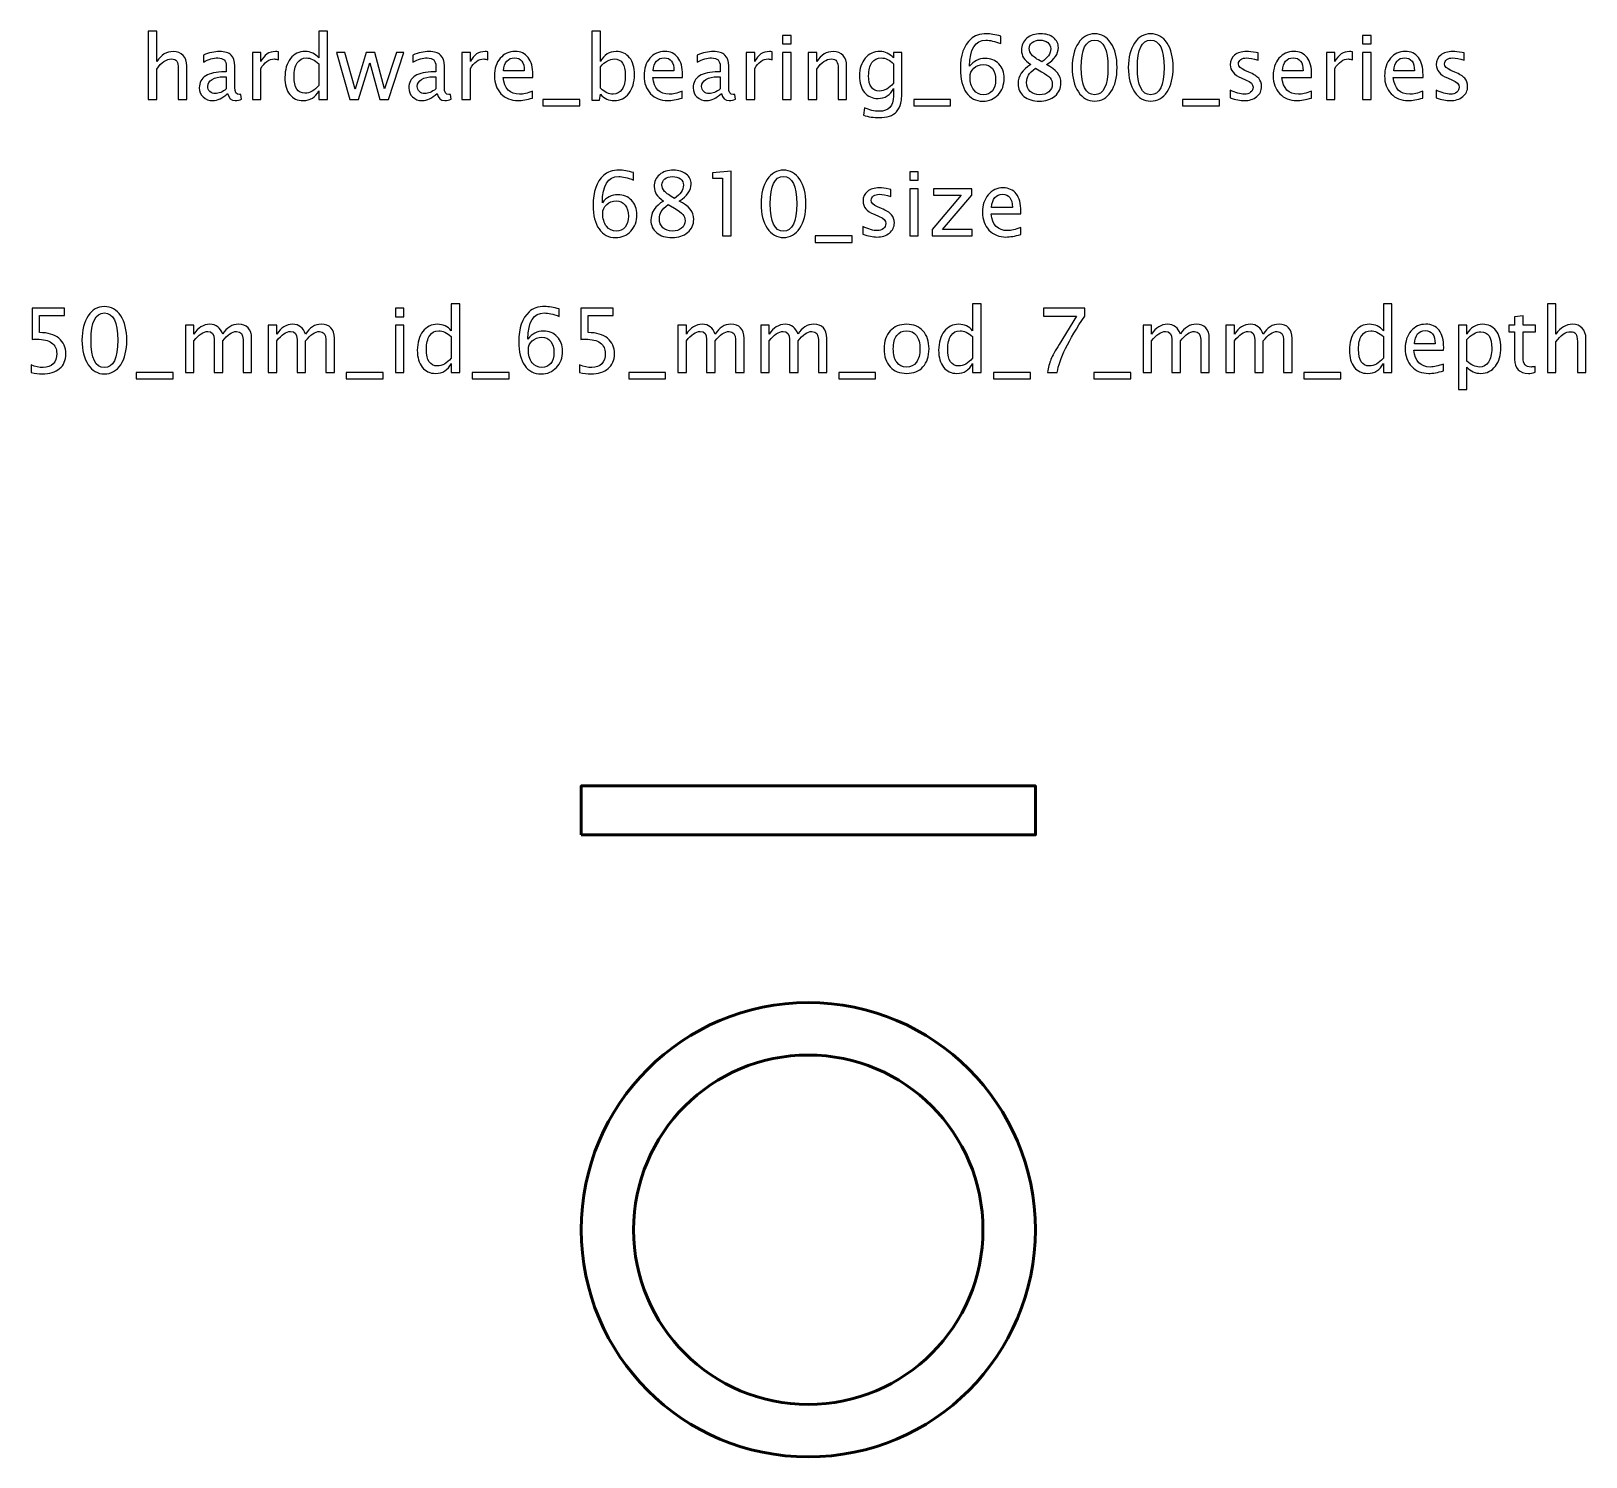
# Model space of a CAD drawing. Header units: centimetres. Extents: x -11.1 to 11.1, y -6.3 to 14.1.
import ezdxf

# ---------------------------------------------------------------- set-up
doc = ezdxf.new("R2010")
doc.units = ezdxf.units.CM
doc.header["$MEASUREMENT"] = 0
doc.layers.add('Layer 1', color=7, linetype='Continuous')

msp = doc.modelspace()

# ---------------------------------------------------------------- linework, layer by layer
at = {"layer": 'Layer 1', "lineweight": 53}
msp.add_lwpolyline([(-3.25002, 2.65002), (3.24998, 2.65002), (3.24998, 3.35002), (-3.25002, 3.35002), (-3.25002, 2.65002)], close=True, dxfattribs=at)
for major_axis in [(0, 3.25001), (0, 2.50001)]:
    msp.add_ellipse((0.00001, -3.00001), major_axis=major_axis, ratio=1, dxfattribs=at)
at = {"layer": 'Layer 1'}
for points, knots in [([(-9.44699, 13.17044), (-9.44699, 13.17044), (-9.44699, 14.14961), (-9.44699, 14.14961), (-9.44699, 14.14961), (-9.44699, 14.14961), (-9.32507, 14.14961), (-9.32507, 14.14961), (-9.32507, 14.14961), (-9.32507, 14.14961), (-9.32507, 13.71633), (-9.32507, 13.71633), (-9.32507, 13.71633), (-9.26051, 13.81052), (-9.18135, 13.85751), (-9.08779, 13.85751), (-9.08779, 13.85751), (-9.02895, 13.85751), (-8.98217, 13.8391), (-8.94767, 13.80205), (-8.94767, 13.80205), (-8.91317, 13.76522), (-8.89581, 13.71548), (-8.89581, 13.65325), (-8.89581, 13.65325), (-8.89581, 13.65325), (-8.89581, 13.17044), (-8.89581, 13.17044), (-8.89581, 13.17044), (-8.89581, 13.17044), (-9.01773, 13.17044), (-9.01773, 13.17044), (-9.01773, 13.17044), (-9.01773, 13.17044), (-9.01773, 13.61346), (-9.01773, 13.61346), (-9.01773, 13.61346), (-9.01773, 13.66341), (-9.02514, 13.69897), (-9.03974, 13.72014), (-9.03974, 13.72014), (-9.05456, 13.74152), (-9.0789, 13.7521), (-9.11298, 13.7521), (-9.11298, 13.7521), (-9.18791, 13.7521), (-9.25861, 13.70321), (-9.32507, 13.60542), (-9.32507, 13.60542), (-9.32507, 13.60542), (-9.32507, 13.17044), (-9.32507, 13.17044), (-9.32507, 13.17044), (-9.32507, 13.17044), (-9.44699, 13.17044), (-9.44699, 13.17044)], [0, 0, 0, 0, 0.06666667, 0.06666667, 0.06666667, 0.06666667, 0.13333333, 0.13333333, 0.13333333, 0.13333333, 0.2, 0.2, 0.2, 0.2, 0.26666667, 0.26666667, 0.26666667, 0.26666667, 0.33333333, 0.33333333, 0.33333333, 0.33333333, 0.4, 0.4, 0.4, 0.4, 0.46666667, 0.46666667, 0.46666667, 0.46666667, 0.53333333, 0.53333333, 0.53333333, 0.53333333, 0.6, 0.6, 0.6, 0.6, 0.66666667, 0.66666667, 0.66666667, 0.66666667, 0.73333333, 0.73333333, 0.73333333, 0.73333333, 0.8, 0.8, 0.8, 0.8, 0.86666667, 0.86666667, 0.86666667, 0.86666667, 1, 1, 1, 1]), ([(-7.00478, 13.17044), (-7.00478, 13.17044), (-7.00478, 13.29681), (-7.00478, 13.29681), (-7.00478, 13.29681), (-7.05452, 13.2024), (-7.12945, 13.1552), (-7.22957, 13.1552), (-7.22957, 13.1552), (-7.31085, 13.1552), (-7.37477, 13.18462), (-7.42134, 13.24368), (-7.42134, 13.24368), (-7.46791, 13.30273), (-7.49119, 13.38338), (-7.49119, 13.48561), (-7.49119, 13.48561), (-7.49119, 13.59737), (-7.46473, 13.68733), (-7.41203, 13.75549), (-7.41203, 13.75549), (-7.35911, 13.82343), (-7.28968, 13.85751), (-7.20353, 13.85751), (-7.20353, 13.85751), (-7.12374, 13.85751), (-7.05727, 13.82703), (-7.00478, 13.76586), (-7.00478, 13.76586), (-7.00478, 13.76586), (-7.00478, 14.14961), (-7.00478, 14.14961), (-7.00478, 14.14961), (-7.00478, 14.14961), (-6.88286, 14.14961), (-6.88286, 14.14961), (-6.88286, 14.14961), (-6.88286, 14.14961), (-6.88286, 13.17044), (-6.88286, 13.17044), (-6.88286, 13.17044), (-6.88286, 13.17044), (-7.00478, 13.17044), (-7.00478, 13.17044)], [0, 0, 0, 0, 0.08333333, 0.08333333, 0.08333333, 0.08333333, 0.16666667, 0.16666667, 0.16666667, 0.16666667, 0.25, 0.25, 0.25, 0.25, 0.33333333, 0.33333333, 0.33333333, 0.33333333, 0.41666667, 0.41666667, 0.41666667, 0.41666667, 0.5, 0.5, 0.5, 0.5, 0.58333333, 0.58333333, 0.58333333, 0.58333333, 0.66666667, 0.66666667, 0.66666667, 0.66666667, 0.75, 0.75, 0.75, 0.75, 0.83333333, 0.83333333, 0.83333333, 0.83333333, 1, 1, 1, 1]), ([(-3.09657, 13.16282), (-3.09657, 13.16282), (-3.09657, 14.14961), (-3.09657, 14.14961), (-3.09657, 14.14961), (-3.09657, 14.14961), (-2.97465, 14.14961), (-2.97465, 14.14961), (-2.97465, 14.14961), (-2.97465, 14.14961), (-2.97465, 13.71633), (-2.97465, 13.71633), (-2.97465, 13.71633), (-2.9247, 13.81052), (-2.84955, 13.85751), (-2.74944, 13.85751), (-2.74944, 13.85751), (-2.66837, 13.85751), (-2.60466, 13.82809), (-2.55809, 13.76903), (-2.55809, 13.76903), (-2.51152, 13.70998), (-2.48824, 13.62933), (-2.48824, 13.5271), (-2.48824, 13.5271), (-2.48824, 13.41576), (-2.5147, 13.3258), (-2.5674, 13.25765), (-2.5674, 13.25765), (-2.62011, 13.18928), (-2.68953, 13.1552), (-2.77547, 13.1552), (-2.77547, 13.1552), (-2.85527, 13.1552), (-2.92173, 13.18568), (-2.97465, 13.24685), (-2.97465, 13.24685), (-2.97465, 13.24685), (-2.98947, 13.16282), (-2.98947, 13.16282), (-2.98947, 13.16282), (-2.98947, 13.16282), (-3.09657, 13.16282), (-3.09657, 13.16282)], [0, 0, 0, 0, 0.08333333, 0.08333333, 0.08333333, 0.08333333, 0.16666667, 0.16666667, 0.16666667, 0.16666667, 0.25, 0.25, 0.25, 0.25, 0.33333333, 0.33333333, 0.33333333, 0.33333333, 0.41666667, 0.41666667, 0.41666667, 0.41666667, 0.5, 0.5, 0.5, 0.5, 0.58333333, 0.58333333, 0.58333333, 0.58333333, 0.66666667, 0.66666667, 0.66666667, 0.66666667, 0.75, 0.75, 0.75, 0.75, 0.83333333, 0.83333333, 0.83333333, 0.83333333, 1, 1, 1, 1]), ([(-0.36883, 13.96673), (-0.36883, 13.96673), (-0.36883, 14.08865), (-0.36883, 14.08865), (-0.36883, 14.08865), (-0.36883, 14.08865), (-0.24691, 14.08865), (-0.24691, 14.08865), (-0.24691, 14.08865), (-0.24691, 14.08865), (-0.24691, 13.96673), (-0.24691, 13.96673), (-0.24691, 13.96673), (-0.24691, 13.96673), (-0.36883, 13.96673), (-0.36883, 13.96673)], [0, 0, 0, 0, 0.2, 0.2, 0.2, 0.2, 0.4, 0.4, 0.4, 0.4, 0.6, 0.6, 0.6, 0.6, 1, 1, 1, 1]), ([(2.30982, 13.64627), (2.36824, 13.72183), (2.44169, 13.75972), (2.53017, 13.75972), (2.53017, 13.75972), (2.61039, 13.75972), (2.676, 13.73326), (2.72723, 13.68013), (2.72723, 13.68013), (2.77824, 13.62701), (2.80385, 13.55885), (2.80385, 13.47566), (2.80385, 13.47566), (2.80385, 13.3802), (2.77528, 13.30167), (2.71791, 13.24008), (2.71791, 13.24008), (2.66055, 13.17848), (2.58774, 13.14758), (2.49905, 13.14758), (2.49905, 13.14758), (2.3983, 13.14758), (2.31913, 13.18843), (2.2622, 13.26992), (2.2622, 13.26992), (2.20505, 13.35163), (2.17647, 13.46466), (2.17647, 13.6088), (2.17647, 13.6088), (2.17647, 13.80311), (2.22642, 13.94556), (2.32612, 14.03658), (2.32612, 14.03658), (2.38031, 14.08653), (2.45524, 14.11151), (2.5507, 14.11151), (2.5507, 14.11151), (2.60615, 14.11151), (2.67495, 14.10008), (2.75686, 14.07722), (2.75686, 14.07722), (2.75686, 14.07722), (2.75686, 13.97054), (2.75686, 13.97054), (2.75686, 13.97054), (2.67029, 14.00356), (2.59917, 14.02007), (2.54329, 14.02007), (2.54329, 14.02007), (2.38771, 14.02007), (2.30982, 13.8954), (2.30982, 13.64627)], [0, 0, 0, 0, 0.07142857, 0.07142857, 0.07142857, 0.07142857, 0.14285714, 0.14285714, 0.14285714, 0.14285714, 0.21428571, 0.21428571, 0.21428571, 0.21428571, 0.28571429, 0.28571429, 0.28571429, 0.28571429, 0.35714286, 0.35714286, 0.35714286, 0.35714286, 0.42857143, 0.42857143, 0.42857143, 0.42857143, 0.5, 0.5, 0.5, 0.5, 0.57142857, 0.57142857, 0.57142857, 0.57142857, 0.64285714, 0.64285714, 0.64285714, 0.64285714, 0.71428571, 0.71428571, 0.71428571, 0.71428571, 0.78571429, 0.78571429, 0.78571429, 0.78571429, 0.85714286, 0.85714286, 0.85714286, 0.85714286, 1, 1, 1, 1]), ([(3.18654, 13.67019), (3.13616, 13.70532), (3.10103, 13.73792), (3.08134, 13.76819), (3.08134, 13.76819), (3.06166, 13.79824), (3.05192, 13.83465), (3.05192, 13.8772), (3.05192, 13.8772), (3.05192, 13.94662), (3.07732, 14.00314), (3.12791, 14.04653), (3.12791, 14.04653), (3.17871, 14.08992), (3.24496, 14.11151), (3.32666, 14.11151), (3.32666, 14.11151), (3.40202, 14.11151), (3.46319, 14.0931), (3.50997, 14.05627), (3.50997, 14.05627), (3.55675, 14.01965), (3.58024, 13.97181), (3.58024, 13.91318), (3.58024, 13.91318), (3.58024, 13.82428), (3.5233, 13.74321), (3.40964, 13.67019), (3.40964, 13.67019), (3.54786, 13.60245), (3.61707, 13.51503), (3.61707, 13.40793), (3.61707, 13.40793), (3.61707, 13.33152), (3.58807, 13.26908), (3.53029, 13.22039), (3.53029, 13.22039), (3.4725, 13.17192), (3.39821, 13.14758), (3.30719, 13.14758), (3.30719, 13.14758), (3.21639, 13.14758), (3.14315, 13.17044), (3.08727, 13.21616), (3.08727, 13.21616), (3.0316, 13.26167), (3.00366, 13.32178), (3.00366, 13.39608), (3.00366, 13.39608), (3.00366, 13.50614), (3.06462, 13.59737), (3.18654, 13.67019)], [0, 0, 0, 0, 0.07142857, 0.07142857, 0.07142857, 0.07142857, 0.14285714, 0.14285714, 0.14285714, 0.14285714, 0.21428571, 0.21428571, 0.21428571, 0.21428571, 0.28571429, 0.28571429, 0.28571429, 0.28571429, 0.35714286, 0.35714286, 0.35714286, 0.35714286, 0.42857143, 0.42857143, 0.42857143, 0.42857143, 0.5, 0.5, 0.5, 0.5, 0.57142857, 0.57142857, 0.57142857, 0.57142857, 0.64285714, 0.64285714, 0.64285714, 0.64285714, 0.71428571, 0.71428571, 0.71428571, 0.71428571, 0.78571429, 0.78571429, 0.78571429, 0.78571429, 0.85714286, 0.85714286, 0.85714286, 0.85714286, 1, 1, 1, 1]), ([(4.09882, 13.14758), (4.00251, 13.14758), (3.92483, 13.19182), (3.86599, 13.28008), (3.86599, 13.28008), (3.80693, 13.36835), (3.77751, 13.48477), (3.77751, 13.62955), (3.77751, 13.62955), (3.77751, 13.77433), (3.80693, 13.89074), (3.86599, 13.97901), (3.86599, 13.97901), (3.92483, 14.06727), (4.00251, 14.11151), (4.09882, 14.11151), (4.09882, 14.11151), (4.19555, 14.11151), (4.27323, 14.06748), (4.33208, 13.97943), (4.33208, 13.97943), (4.39071, 13.89138), (4.42013, 13.77475), (4.42013, 13.62955), (4.42013, 13.62955), (4.42013, 13.48477), (4.39071, 13.36835), (4.33208, 13.28008), (4.33208, 13.28008), (4.27323, 13.19182), (4.19555, 13.14758), (4.09882, 13.14758)], [0, 0, 0, 0, 0.11111111, 0.11111111, 0.11111111, 0.11111111, 0.22222222, 0.22222222, 0.22222222, 0.22222222, 0.33333333, 0.33333333, 0.33333333, 0.33333333, 0.44444444, 0.44444444, 0.44444444, 0.44444444, 0.55555556, 0.55555556, 0.55555556, 0.55555556, 0.66666667, 0.66666667, 0.66666667, 0.66666667, 0.77777778, 0.77777778, 0.77777778, 0.77777778, 1, 1, 1, 1]), ([(4.90188, 13.14758), (4.80557, 13.14758), (4.72789, 13.19182), (4.66905, 13.28008), (4.66905, 13.28008), (4.60999, 13.36835), (4.58057, 13.48477), (4.58057, 13.62955), (4.58057, 13.62955), (4.58057, 13.77433), (4.60999, 13.89074), (4.66905, 13.97901), (4.66905, 13.97901), (4.72789, 14.06727), (4.80557, 14.11151), (4.90188, 14.11151), (4.90188, 14.11151), (4.99861, 14.11151), (5.07629, 14.06748), (5.13514, 13.97943), (5.13514, 13.97943), (5.19377, 13.89138), (5.22319, 13.77475), (5.22319, 13.62955), (5.22319, 13.62955), (5.22319, 13.48477), (5.19377, 13.36835), (5.13514, 13.28008), (5.13514, 13.28008), (5.07629, 13.19182), (4.99861, 13.14758), (4.90188, 13.14758)], [0, 0, 0, 0, 0.11111111, 0.11111111, 0.11111111, 0.11111111, 0.22222222, 0.22222222, 0.22222222, 0.22222222, 0.33333333, 0.33333333, 0.33333333, 0.33333333, 0.44444444, 0.44444444, 0.44444444, 0.44444444, 0.55555556, 0.55555556, 0.55555556, 0.55555556, 0.66666667, 0.66666667, 0.66666667, 0.66666667, 0.77777778, 0.77777778, 0.77777778, 0.77777778, 1, 1, 1, 1]), ([(7.93527, 13.96673), (7.93527, 13.96673), (7.93527, 14.08865), (7.93527, 14.08865), (7.93527, 14.08865), (7.93527, 14.08865), (8.05719, 14.08865), (8.05719, 14.08865), (8.05719, 14.08865), (8.05719, 14.08865), (8.05719, 13.96673), (8.05719, 13.96673), (8.05719, 13.96673), (8.05719, 13.96673), (7.93527, 13.96673), (7.93527, 13.96673)], [0, 0, 0, 0, 0.2, 0.2, 0.2, 0.2, 0.4, 0.4, 0.4, 0.4, 0.6, 0.6, 0.6, 0.6, 1, 1, 1, 1]), ([(-8.31182, 13.25617), (-8.38505, 13.18886), (-8.45554, 13.1552), (-8.52327, 13.1552), (-8.52327, 13.1552), (-8.57894, 13.1552), (-8.6253, 13.17256), (-8.66191, 13.20748), (-8.66191, 13.20748), (-8.69874, 13.24241), (-8.71716, 13.28643), (-8.71716, 13.33956), (-8.71716, 13.33956), (-8.71716, 13.41301), (-8.68626, 13.46953), (-8.62445, 13.5089), (-8.62445, 13.5089), (-8.56264, 13.54827), (-8.47395, 13.56795), (-8.35838, 13.56795), (-8.35838, 13.56795), (-8.35838, 13.56795), (-8.32981, 13.56795), (-8.32981, 13.56795), (-8.32981, 13.56795), (-8.32981, 13.56795), (-8.32981, 13.64902), (-8.32981, 13.64902), (-8.32981, 13.64902), (-8.32981, 13.72712), (-8.37045, 13.76607), (-8.45194, 13.76607), (-8.45194, 13.76607), (-8.51502, 13.76607), (-8.58402, 13.74617), (-8.65874, 13.70638), (-8.65874, 13.70638), (-8.65874, 13.70638), (-8.65874, 13.80671), (-8.65874, 13.80671), (-8.65874, 13.80671), (-8.57661, 13.84058), (-8.49914, 13.85751), (-8.42654, 13.85751), (-8.42654, 13.85751), (-8.35182, 13.85751), (-8.29658, 13.84058), (-8.26123, 13.8065), (-8.26123, 13.8065), (-8.22567, 13.77242), (-8.20789, 13.71993), (-8.20789, 13.64902), (-8.20789, 13.64902), (-8.20789, 13.64902), (-8.20789, 13.34485), (-8.20789, 13.34485), (-8.20789, 13.34485), (-8.20789, 13.27522), (-8.18651, 13.24029), (-8.14354, 13.24029), (-8.14354, 13.24029), (-8.13825, 13.24029), (-8.13042, 13.24114), (-8.12005, 13.24283), (-8.12005, 13.24283), (-8.12005, 13.24283), (-8.11137, 13.1751), (-8.11137, 13.1751), (-8.11137, 13.1751), (-8.1391, 13.16176), (-8.16958, 13.1552), (-8.20302, 13.1552), (-8.20302, 13.1552), (-8.25996, 13.1552), (-8.29615, 13.18886), (-8.31182, 13.25617)], [0, 0, 0, 0, 0.05, 0.05, 0.05, 0.05, 0.1, 0.1, 0.1, 0.1, 0.15, 0.15, 0.15, 0.15, 0.2, 0.2, 0.2, 0.2, 0.25, 0.25, 0.25, 0.25, 0.3, 0.3, 0.3, 0.3, 0.35, 0.35, 0.35, 0.35, 0.4, 0.4, 0.4, 0.4, 0.45, 0.45, 0.45, 0.45, 0.5, 0.5, 0.5, 0.5, 0.55, 0.55, 0.55, 0.55, 0.6, 0.6, 0.6, 0.6, 0.65, 0.65, 0.65, 0.65, 0.7, 0.7, 0.7, 0.7, 0.75, 0.75, 0.75, 0.75, 0.8, 0.8, 0.8, 0.8, 0.85, 0.85, 0.85, 0.85, 0.9, 0.9, 0.9, 0.9, 1, 1, 1, 1]), ([(-7.95749, 13.17044), (-7.95749, 13.17044), (-7.95749, 13.84354), (-7.95749, 13.84354), (-7.95749, 13.84354), (-7.95749, 13.84354), (-7.83557, 13.84354), (-7.83557, 13.84354), (-7.83557, 13.84354), (-7.83557, 13.84354), (-7.83557, 13.71633), (-7.83557, 13.71633), (-7.83557, 13.71633), (-7.7871, 13.81052), (-7.71682, 13.85751), (-7.62454, 13.85751), (-7.62454, 13.85751), (-7.61205, 13.85751), (-7.59893, 13.85645), (-7.58538, 13.85434), (-7.58538, 13.85434), (-7.58538, 13.85434), (-7.58538, 13.74025), (-7.58538, 13.74025), (-7.58538, 13.74025), (-7.60655, 13.74723), (-7.62517, 13.75083), (-7.64126, 13.75083), (-7.64126, 13.75083), (-7.71873, 13.75083), (-7.7835, 13.70511), (-7.83557, 13.61346), (-7.83557, 13.61346), (-7.83557, 13.61346), (-7.83557, 13.17044), (-7.83557, 13.17044), (-7.83557, 13.17044), (-7.83557, 13.17044), (-7.95749, 13.17044), (-7.95749, 13.17044)], [0, 0, 0, 0, 0.09090909, 0.09090909, 0.09090909, 0.09090909, 0.18181818, 0.18181818, 0.18181818, 0.18181818, 0.27272727, 0.27272727, 0.27272727, 0.27272727, 0.36363636, 0.36363636, 0.36363636, 0.36363636, 0.45454545, 0.45454545, 0.45454545, 0.45454545, 0.54545455, 0.54545455, 0.54545455, 0.54545455, 0.63636364, 0.63636364, 0.63636364, 0.63636364, 0.72727273, 0.72727273, 0.72727273, 0.72727273, 0.81818182, 0.81818182, 0.81818182, 0.81818182, 1, 1, 1, 1]), ([(-6.55986, 13.17044), (-6.55986, 13.17044), (-6.7529, 13.84354), (-6.7529, 13.84354), (-6.7529, 13.84354), (-6.7529, 13.84354), (-6.63394, 13.84354), (-6.63394, 13.84354), (-6.63394, 13.84354), (-6.63394, 13.84354), (-6.48599, 13.32094), (-6.48599, 13.32094), (-6.48599, 13.32094), (-6.48599, 13.32094), (-6.32639, 13.84354), (-6.32639, 13.84354), (-6.32639, 13.84354), (-6.32639, 13.84354), (-6.20447, 13.84354), (-6.20447, 13.84354), (-6.20447, 13.84354), (-6.20447, 13.84354), (-6.06414, 13.32178), (-6.06414, 13.32178), (-6.06414, 13.32178), (-6.06414, 13.32178), (-5.89438, 13.84354), (-5.89438, 13.84354), (-5.89438, 13.84354), (-5.89438, 13.84354), (-5.79024, 13.84354), (-5.79024, 13.84354), (-5.79024, 13.84354), (-5.79024, 13.84354), (-6.00995, 13.17044), (-6.00995, 13.17044), (-6.00995, 13.17044), (-6.00995, 13.17044), (-6.13187, 13.17044), (-6.13187, 13.17044), (-6.13187, 13.17044), (-6.13187, 13.17044), (-6.27623, 13.69537), (-6.27623, 13.69537), (-6.27623, 13.69537), (-6.27623, 13.69537), (-6.43794, 13.17044), (-6.43794, 13.17044), (-6.43794, 13.17044), (-6.43794, 13.17044), (-6.55986, 13.17044), (-6.55986, 13.17044)], [0, 0, 0, 0, 0.07142857, 0.07142857, 0.07142857, 0.07142857, 0.14285714, 0.14285714, 0.14285714, 0.14285714, 0.21428571, 0.21428571, 0.21428571, 0.21428571, 0.28571429, 0.28571429, 0.28571429, 0.28571429, 0.35714286, 0.35714286, 0.35714286, 0.35714286, 0.42857143, 0.42857143, 0.42857143, 0.42857143, 0.5, 0.5, 0.5, 0.5, 0.57142857, 0.57142857, 0.57142857, 0.57142857, 0.64285714, 0.64285714, 0.64285714, 0.64285714, 0.71428571, 0.71428571, 0.71428571, 0.71428571, 0.78571429, 0.78571429, 0.78571429, 0.78571429, 0.85714286, 0.85714286, 0.85714286, 0.85714286, 1, 1, 1, 1]), ([(-5.31314, 13.25617), (-5.38637, 13.18886), (-5.45686, 13.1552), (-5.52459, 13.1552), (-5.52459, 13.1552), (-5.58026, 13.1552), (-5.62662, 13.17256), (-5.66323, 13.20748), (-5.66323, 13.20748), (-5.70006, 13.24241), (-5.71848, 13.28643), (-5.71848, 13.33956), (-5.71848, 13.33956), (-5.71848, 13.41301), (-5.68758, 13.46953), (-5.62577, 13.5089), (-5.62577, 13.5089), (-5.56396, 13.54827), (-5.47527, 13.56795), (-5.3597, 13.56795), (-5.3597, 13.56795), (-5.3597, 13.56795), (-5.33113, 13.56795), (-5.33113, 13.56795), (-5.33113, 13.56795), (-5.33113, 13.56795), (-5.33113, 13.64902), (-5.33113, 13.64902), (-5.33113, 13.64902), (-5.33113, 13.72712), (-5.37177, 13.76607), (-5.45326, 13.76607), (-5.45326, 13.76607), (-5.51634, 13.76607), (-5.58534, 13.74617), (-5.66006, 13.70638), (-5.66006, 13.70638), (-5.66006, 13.70638), (-5.66006, 13.80671), (-5.66006, 13.80671), (-5.66006, 13.80671), (-5.57793, 13.84058), (-5.50046, 13.85751), (-5.42786, 13.85751), (-5.42786, 13.85751), (-5.35314, 13.85751), (-5.2979, 13.84058), (-5.26255, 13.8065), (-5.26255, 13.8065), (-5.22699, 13.77242), (-5.20921, 13.71993), (-5.20921, 13.64902), (-5.20921, 13.64902), (-5.20921, 13.64902), (-5.20921, 13.34485), (-5.20921, 13.34485), (-5.20921, 13.34485), (-5.20921, 13.27522), (-5.18783, 13.24029), (-5.14486, 13.24029), (-5.14486, 13.24029), (-5.13957, 13.24029), (-5.13174, 13.24114), (-5.12137, 13.24283), (-5.12137, 13.24283), (-5.12137, 13.24283), (-5.11269, 13.1751), (-5.11269, 13.1751), (-5.11269, 13.1751), (-5.14042, 13.16176), (-5.1709, 13.1552), (-5.20434, 13.1552), (-5.20434, 13.1552), (-5.26128, 13.1552), (-5.29747, 13.18886), (-5.31314, 13.25617)], [0, 0, 0, 0, 0.05, 0.05, 0.05, 0.05, 0.1, 0.1, 0.1, 0.1, 0.15, 0.15, 0.15, 0.15, 0.2, 0.2, 0.2, 0.2, 0.25, 0.25, 0.25, 0.25, 0.3, 0.3, 0.3, 0.3, 0.35, 0.35, 0.35, 0.35, 0.4, 0.4, 0.4, 0.4, 0.45, 0.45, 0.45, 0.45, 0.5, 0.5, 0.5, 0.5, 0.55, 0.55, 0.55, 0.55, 0.6, 0.6, 0.6, 0.6, 0.65, 0.65, 0.65, 0.65, 0.7, 0.7, 0.7, 0.7, 0.75, 0.75, 0.75, 0.75, 0.8, 0.8, 0.8, 0.8, 0.85, 0.85, 0.85, 0.85, 0.9, 0.9, 0.9, 0.9, 1, 1, 1, 1]), ([(-4.95881, 13.17044), (-4.95881, 13.17044), (-4.95881, 13.84354), (-4.95881, 13.84354), (-4.95881, 13.84354), (-4.95881, 13.84354), (-4.83689, 13.84354), (-4.83689, 13.84354), (-4.83689, 13.84354), (-4.83689, 13.84354), (-4.83689, 13.71633), (-4.83689, 13.71633), (-4.83689, 13.71633), (-4.78842, 13.81052), (-4.71814, 13.85751), (-4.62586, 13.85751), (-4.62586, 13.85751), (-4.61337, 13.85751), (-4.60025, 13.85645), (-4.5867, 13.85434), (-4.5867, 13.85434), (-4.5867, 13.85434), (-4.5867, 13.74025), (-4.5867, 13.74025), (-4.5867, 13.74025), (-4.60787, 13.74723), (-4.62649, 13.75083), (-4.64258, 13.75083), (-4.64258, 13.75083), (-4.72005, 13.75083), (-4.78482, 13.70511), (-4.83689, 13.61346), (-4.83689, 13.61346), (-4.83689, 13.61346), (-4.83689, 13.17044), (-4.83689, 13.17044), (-4.83689, 13.17044), (-4.83689, 13.17044), (-4.95881, 13.17044), (-4.95881, 13.17044)], [0, 0, 0, 0, 0.09090909, 0.09090909, 0.09090909, 0.09090909, 0.18181818, 0.18181818, 0.18181818, 0.18181818, 0.27272727, 0.27272727, 0.27272727, 0.27272727, 0.36363636, 0.36363636, 0.36363636, 0.36363636, 0.45454545, 0.45454545, 0.45454545, 0.45454545, 0.54545455, 0.54545455, 0.54545455, 0.54545455, 0.63636364, 0.63636364, 0.63636364, 0.63636364, 0.72727273, 0.72727273, 0.72727273, 0.72727273, 0.81818182, 0.81818182, 0.81818182, 0.81818182, 1, 1, 1, 1]), ([(-3.94514, 13.19203), (-4.02705, 13.16748), (-4.09712, 13.1552), (-4.15554, 13.1552), (-4.15554, 13.1552), (-4.25523, 13.1552), (-4.3363, 13.18822), (-4.39874, 13.25405), (-4.39874, 13.25405), (-4.46118, 13.31988), (-4.49251, 13.40518), (-4.49251, 13.51017), (-4.49251, 13.51017), (-4.49251, 13.61198), (-4.46499, 13.69559), (-4.40975, 13.76099), (-4.40975, 13.76099), (-4.3545, 13.82618), (-4.28381, 13.85878), (-4.19766, 13.85878), (-4.19766, 13.85878), (-4.11617, 13.85878), (-4.05309, 13.82978), (-4.00864, 13.77179), (-4.00864, 13.77179), (-3.96419, 13.71379), (-3.94196, 13.63166), (-3.94196, 13.52519), (-3.94196, 13.52519), (-3.94196, 13.52519), (-3.9426, 13.48794), (-3.9426, 13.48794), (-3.9426, 13.48794), (-3.9426, 13.48794), (-4.36805, 13.48794), (-4.36805, 13.48794), (-4.36805, 13.48794), (-4.35027, 13.32707), (-4.27174, 13.24664), (-4.13268, 13.24664), (-4.13268, 13.24664), (-4.08166, 13.24664), (-4.01922, 13.26103), (-3.94514, 13.28982), (-3.94514, 13.28982), (-3.94514, 13.28982), (-3.94514, 13.19203), (-3.94514, 13.19203)], [0, 0, 0, 0, 0.07692308, 0.07692308, 0.07692308, 0.07692308, 0.15384615, 0.15384615, 0.15384615, 0.15384615, 0.23076923, 0.23076923, 0.23076923, 0.23076923, 0.30769231, 0.30769231, 0.30769231, 0.30769231, 0.38461538, 0.38461538, 0.38461538, 0.38461538, 0.46153846, 0.46153846, 0.46153846, 0.46153846, 0.53846154, 0.53846154, 0.53846154, 0.53846154, 0.61538462, 0.61538462, 0.61538462, 0.61538462, 0.69230769, 0.69230769, 0.69230769, 0.69230769, 0.76923077, 0.76923077, 0.76923077, 0.76923077, 0.84615385, 0.84615385, 0.84615385, 0.84615385, 1, 1, 1, 1]), ([(-1.80329, 13.19203), (-1.8852, 13.16748), (-1.95527, 13.1552), (-2.01369, 13.1552), (-2.01369, 13.1552), (-2.11338, 13.1552), (-2.19445, 13.18822), (-2.25689, 13.25405), (-2.25689, 13.25405), (-2.31933, 13.31988), (-2.35066, 13.40518), (-2.35066, 13.51017), (-2.35066, 13.51017), (-2.35066, 13.61198), (-2.32314, 13.69559), (-2.2679, 13.76099), (-2.2679, 13.76099), (-2.21265, 13.82618), (-2.14196, 13.85878), (-2.05581, 13.85878), (-2.05581, 13.85878), (-1.97432, 13.85878), (-1.91124, 13.82978), (-1.86679, 13.77179), (-1.86679, 13.77179), (-1.82234, 13.71379), (-1.80011, 13.63166), (-1.80011, 13.52519), (-1.80011, 13.52519), (-1.80011, 13.52519), (-1.80075, 13.48794), (-1.80075, 13.48794), (-1.80075, 13.48794), (-1.80075, 13.48794), (-2.2262, 13.48794), (-2.2262, 13.48794), (-2.2262, 13.48794), (-2.20842, 13.32707), (-2.12989, 13.24664), (-1.99083, 13.24664), (-1.99083, 13.24664), (-1.93981, 13.24664), (-1.87737, 13.26103), (-1.80329, 13.28982), (-1.80329, 13.28982), (-1.80329, 13.28982), (-1.80329, 13.19203), (-1.80329, 13.19203)], [0, 0, 0, 0, 0.07692308, 0.07692308, 0.07692308, 0.07692308, 0.15384615, 0.15384615, 0.15384615, 0.15384615, 0.23076923, 0.23076923, 0.23076923, 0.23076923, 0.30769231, 0.30769231, 0.30769231, 0.30769231, 0.38461538, 0.38461538, 0.38461538, 0.38461538, 0.46153846, 0.46153846, 0.46153846, 0.46153846, 0.53846154, 0.53846154, 0.53846154, 0.53846154, 0.61538462, 0.61538462, 0.61538462, 0.61538462, 0.69230769, 0.69230769, 0.69230769, 0.69230769, 0.76923077, 0.76923077, 0.76923077, 0.76923077, 0.84615385, 0.84615385, 0.84615385, 0.84615385, 1, 1, 1, 1]), ([(-1.2428, 13.25617), (-1.31603, 13.18886), (-1.38652, 13.1552), (-1.45425, 13.1552), (-1.45425, 13.1552), (-1.50992, 13.1552), (-1.55628, 13.17256), (-1.59289, 13.20748), (-1.59289, 13.20748), (-1.62972, 13.24241), (-1.64814, 13.28643), (-1.64814, 13.33956), (-1.64814, 13.33956), (-1.64814, 13.41301), (-1.61724, 13.46953), (-1.55543, 13.5089), (-1.55543, 13.5089), (-1.49362, 13.54827), (-1.40493, 13.56795), (-1.28936, 13.56795), (-1.28936, 13.56795), (-1.28936, 13.56795), (-1.26079, 13.56795), (-1.26079, 13.56795), (-1.26079, 13.56795), (-1.26079, 13.56795), (-1.26079, 13.64902), (-1.26079, 13.64902), (-1.26079, 13.64902), (-1.26079, 13.72712), (-1.30143, 13.76607), (-1.38292, 13.76607), (-1.38292, 13.76607), (-1.446, 13.76607), (-1.515, 13.74617), (-1.58972, 13.70638), (-1.58972, 13.70638), (-1.58972, 13.70638), (-1.58972, 13.80671), (-1.58972, 13.80671), (-1.58972, 13.80671), (-1.50759, 13.84058), (-1.43012, 13.85751), (-1.35752, 13.85751), (-1.35752, 13.85751), (-1.2828, 13.85751), (-1.22756, 13.84058), (-1.19221, 13.8065), (-1.19221, 13.8065), (-1.15665, 13.77242), (-1.13887, 13.71993), (-1.13887, 13.64902), (-1.13887, 13.64902), (-1.13887, 13.64902), (-1.13887, 13.34485), (-1.13887, 13.34485), (-1.13887, 13.34485), (-1.13887, 13.27522), (-1.11749, 13.24029), (-1.07452, 13.24029), (-1.07452, 13.24029), (-1.06923, 13.24029), (-1.0614, 13.24114), (-1.05103, 13.24283), (-1.05103, 13.24283), (-1.05103, 13.24283), (-1.04235, 13.1751), (-1.04235, 13.1751), (-1.04235, 13.1751), (-1.07008, 13.16176), (-1.10056, 13.1552), (-1.134, 13.1552), (-1.134, 13.1552), (-1.19094, 13.1552), (-1.22713, 13.18886), (-1.2428, 13.25617)], [0, 0, 0, 0, 0.05, 0.05, 0.05, 0.05, 0.1, 0.1, 0.1, 0.1, 0.15, 0.15, 0.15, 0.15, 0.2, 0.2, 0.2, 0.2, 0.25, 0.25, 0.25, 0.25, 0.3, 0.3, 0.3, 0.3, 0.35, 0.35, 0.35, 0.35, 0.4, 0.4, 0.4, 0.4, 0.45, 0.45, 0.45, 0.45, 0.5, 0.5, 0.5, 0.5, 0.55, 0.55, 0.55, 0.55, 0.6, 0.6, 0.6, 0.6, 0.65, 0.65, 0.65, 0.65, 0.7, 0.7, 0.7, 0.7, 0.75, 0.75, 0.75, 0.75, 0.8, 0.8, 0.8, 0.8, 0.85, 0.85, 0.85, 0.85, 0.9, 0.9, 0.9, 0.9, 1, 1, 1, 1]), ([(-0.88847, 13.17044), (-0.88847, 13.17044), (-0.88847, 13.84354), (-0.88847, 13.84354), (-0.88847, 13.84354), (-0.88847, 13.84354), (-0.76655, 13.84354), (-0.76655, 13.84354), (-0.76655, 13.84354), (-0.76655, 13.84354), (-0.76655, 13.71633), (-0.76655, 13.71633), (-0.76655, 13.71633), (-0.71808, 13.81052), (-0.6478, 13.85751), (-0.55552, 13.85751), (-0.55552, 13.85751), (-0.54303, 13.85751), (-0.52991, 13.85645), (-0.51636, 13.85434), (-0.51636, 13.85434), (-0.51636, 13.85434), (-0.51636, 13.74025), (-0.51636, 13.74025), (-0.51636, 13.74025), (-0.53753, 13.74723), (-0.55615, 13.75083), (-0.57224, 13.75083), (-0.57224, 13.75083), (-0.64971, 13.75083), (-0.71448, 13.70511), (-0.76655, 13.61346), (-0.76655, 13.61346), (-0.76655, 13.61346), (-0.76655, 13.17044), (-0.76655, 13.17044), (-0.76655, 13.17044), (-0.76655, 13.17044), (-0.88847, 13.17044), (-0.88847, 13.17044)], [0, 0, 0, 0, 0.09090909, 0.09090909, 0.09090909, 0.09090909, 0.18181818, 0.18181818, 0.18181818, 0.18181818, 0.27272727, 0.27272727, 0.27272727, 0.27272727, 0.36363636, 0.36363636, 0.36363636, 0.36363636, 0.45454545, 0.45454545, 0.45454545, 0.45454545, 0.54545455, 0.54545455, 0.54545455, 0.54545455, 0.63636364, 0.63636364, 0.63636364, 0.63636364, 0.72727273, 0.72727273, 0.72727273, 0.72727273, 0.81818182, 0.81818182, 0.81818182, 0.81818182, 1, 1, 1, 1]), ([(-0.36883, 13.17044), (-0.36883, 13.17044), (-0.36883, 13.84354), (-0.36883, 13.84354), (-0.36883, 13.84354), (-0.36883, 13.84354), (-0.24691, 13.84354), (-0.24691, 13.84354), (-0.24691, 13.84354), (-0.24691, 13.84354), (-0.24691, 13.17044), (-0.24691, 13.17044), (-0.24691, 13.17044), (-0.24691, 13.17044), (-0.36883, 13.17044), (-0.36883, 13.17044)], [0, 0, 0, 0, 0.2, 0.2, 0.2, 0.2, 0.4, 0.4, 0.4, 0.4, 0.6, 0.6, 0.6, 0.6, 1, 1, 1, 1]), ([(-0.0018, 13.17044), (-0.0018, 13.17044), (-0.0018, 13.84354), (-0.0018, 13.84354), (-0.0018, 13.84354), (-0.0018, 13.84354), (0.12012, 13.84354), (0.12012, 13.84354), (0.12012, 13.84354), (0.12012, 13.84354), (0.12012, 13.71633), (0.12012, 13.71633), (0.12012, 13.71633), (0.18468, 13.81052), (0.26384, 13.85751), (0.3574, 13.85751), (0.3574, 13.85751), (0.41624, 13.85751), (0.46302, 13.8391), (0.49752, 13.80205), (0.49752, 13.80205), (0.53202, 13.76522), (0.54938, 13.71548), (0.54938, 13.65325), (0.54938, 13.65325), (0.54938, 13.65325), (0.54938, 13.17044), (0.54938, 13.17044), (0.54938, 13.17044), (0.54938, 13.17044), (0.42746, 13.17044), (0.42746, 13.17044), (0.42746, 13.17044), (0.42746, 13.17044), (0.42746, 13.61346), (0.42746, 13.61346), (0.42746, 13.61346), (0.42746, 13.66341), (0.42005, 13.69897), (0.40545, 13.72014), (0.40545, 13.72014), (0.39063, 13.74152), (0.36629, 13.7521), (0.33221, 13.7521), (0.33221, 13.7521), (0.25728, 13.7521), (0.18658, 13.70321), (0.12012, 13.60542), (0.12012, 13.60542), (0.12012, 13.60542), (0.12012, 13.17044), (0.12012, 13.17044), (0.12012, 13.17044), (0.12012, 13.17044), (-0.0018, 13.17044), (-0.0018, 13.17044)], [0, 0, 0, 0, 0.06666667, 0.06666667, 0.06666667, 0.06666667, 0.13333333, 0.13333333, 0.13333333, 0.13333333, 0.2, 0.2, 0.2, 0.2, 0.26666667, 0.26666667, 0.26666667, 0.26666667, 0.33333333, 0.33333333, 0.33333333, 0.33333333, 0.4, 0.4, 0.4, 0.4, 0.46666667, 0.46666667, 0.46666667, 0.46666667, 0.53333333, 0.53333333, 0.53333333, 0.53333333, 0.6, 0.6, 0.6, 0.6, 0.66666667, 0.66666667, 0.66666667, 0.66666667, 0.73333333, 0.73333333, 0.73333333, 0.73333333, 0.8, 0.8, 0.8, 0.8, 0.86666667, 0.86666667, 0.86666667, 0.86666667, 1, 1, 1, 1]), ([(0.78899, 12.94692), (0.78899, 12.94692), (0.80338, 13.05233), (0.80338, 13.05233), (0.80338, 13.05233), (0.87408, 13.01931), (0.94414, 13.0028), (1.01336, 13.0028), (1.01336, 13.0028), (1.15073, 13.0028), (1.21952, 13.07561), (1.21952, 13.22103), (1.21952, 13.22103), (1.21952, 13.22103), (1.21952, 13.32686), (1.21952, 13.32686), (1.21952, 13.32686), (1.19835, 13.2822), (1.1683, 13.2477), (1.12914, 13.22293), (1.12914, 13.22293), (1.08998, 13.19817), (1.04638, 13.18568), (0.99833, 13.18568), (0.99833, 13.18568), (0.91684, 13.18568), (0.85228, 13.21489), (0.80465, 13.27331), (0.80465, 13.27331), (0.75703, 13.33173), (0.73311, 13.41089), (0.73311, 13.5108), (0.73311, 13.5108), (0.73311, 13.61304), (0.7602, 13.69643), (0.81439, 13.76099), (0.81439, 13.76099), (0.86879, 13.82534), (0.93885, 13.85751), (1.025, 13.85751), (1.025, 13.85751), (1.10035, 13.85751), (1.16533, 13.82703), (1.21952, 13.76586), (1.21952, 13.76586), (1.21952, 13.76586), (1.21952, 13.84354), (1.21952, 13.84354), (1.21952, 13.84354), (1.21952, 13.84354), (1.34144, 13.84354), (1.34144, 13.84354), (1.34144, 13.84354), (1.34144, 13.84354), (1.34144, 13.35417), (1.34144, 13.35417), (1.34144, 13.35417), (1.34144, 13.24897), (1.33594, 13.17108), (1.32493, 13.12049), (1.32493, 13.12049), (1.31414, 13.0699), (1.29339, 13.02841), (1.26334, 12.99624), (1.26334, 12.99624), (1.21, 12.93972), (1.1266, 12.91136), (1.01336, 12.91136), (1.01336, 12.91136), (0.93568, 12.91136), (0.86096, 12.92321), (0.78899, 12.94692)], [0, 0, 0, 0, 0.05263158, 0.05263158, 0.05263158, 0.05263158, 0.10526316, 0.10526316, 0.10526316, 0.10526316, 0.15789474, 0.15789474, 0.15789474, 0.15789474, 0.21052632, 0.21052632, 0.21052632, 0.21052632, 0.26315789, 0.26315789, 0.26315789, 0.26315789, 0.31578947, 0.31578947, 0.31578947, 0.31578947, 0.36842105, 0.36842105, 0.36842105, 0.36842105, 0.42105263, 0.42105263, 0.42105263, 0.42105263, 0.47368421, 0.47368421, 0.47368421, 0.47368421, 0.52631579, 0.52631579, 0.52631579, 0.52631579, 0.57894737, 0.57894737, 0.57894737, 0.57894737, 0.63157895, 0.63157895, 0.63157895, 0.63157895, 0.68421053, 0.68421053, 0.68421053, 0.68421053, 0.73684211, 0.73684211, 0.73684211, 0.73684211, 0.78947368, 0.78947368, 0.78947368, 0.78947368, 0.84210526, 0.84210526, 0.84210526, 0.84210526, 0.89473684, 0.89473684, 0.89473684, 0.89473684, 1, 1, 1, 1]), ([(3.34148, 13.7085), (3.42699, 13.76501), (3.46975, 13.82767), (3.46975, 13.89688), (3.46975, 13.89688), (3.46975, 13.93392), (3.45536, 13.96356), (3.42678, 13.9862), (3.42678, 13.9862), (3.398, 14.00885), (3.36053, 14.02007), (3.31418, 14.02007), (3.31418, 14.02007), (3.2693, 14.02007), (3.23268, 14.00906), (3.20453, 13.98684), (3.20453, 13.98684), (3.17638, 13.96461), (3.16241, 13.93604), (3.16241, 13.90069), (3.16241, 13.90069), (3.16241, 13.8664), (3.17511, 13.8355), (3.20051, 13.80798), (3.20051, 13.80798), (3.22591, 13.78068), (3.2729, 13.74744), (3.34148, 13.7085)], [0, 0, 0, 0, 0.125, 0.125, 0.125, 0.125, 0.25, 0.25, 0.25, 0.25, 0.375, 0.375, 0.375, 0.375, 0.5, 0.5, 0.5, 0.5, 0.625, 0.625, 0.625, 0.625, 0.75, 0.75, 0.75, 0.75, 1, 1, 1, 1]), ([(4.09861, 13.23902), (4.22582, 13.23902), (4.28932, 13.3692), (4.28932, 13.62955), (4.28932, 13.62955), (4.28932, 13.8899), (4.22582, 14.02007), (4.09861, 14.02007), (4.09861, 14.02007), (3.97182, 14.02007), (3.90832, 13.8899), (3.90832, 13.62955), (3.90832, 13.62955), (3.90832, 13.3692), (3.97182, 13.23902), (4.09861, 13.23902)], [0, 0, 0, 0, 0.2, 0.2, 0.2, 0.2, 0.4, 0.4, 0.4, 0.4, 0.6, 0.6, 0.6, 0.6, 1, 1, 1, 1]), ([(4.90167, 13.23902), (5.02888, 13.23902), (5.09238, 13.3692), (5.09238, 13.62955), (5.09238, 13.62955), (5.09238, 13.8899), (5.02888, 14.02007), (4.90167, 14.02007), (4.90167, 14.02007), (4.77488, 14.02007), (4.71138, 13.8899), (4.71138, 13.62955), (4.71138, 13.62955), (4.71138, 13.3692), (4.77488, 13.23902), (4.90167, 13.23902)], [0, 0, 0, 0, 0.2, 0.2, 0.2, 0.2, 0.4, 0.4, 0.4, 0.4, 0.6, 0.6, 0.6, 0.6, 1, 1, 1, 1]), ([(6.03641, 13.19457), (6.03641, 13.19457), (6.03641, 13.30633), (6.03641, 13.30633), (6.03641, 13.30633), (6.11621, 13.26654), (6.18542, 13.24664), (6.24448, 13.24664), (6.24448, 13.24664), (6.27962, 13.24664), (6.30883, 13.25617), (6.3319, 13.27522), (6.3319, 13.27522), (6.35497, 13.29405), (6.36661, 13.31776), (6.36661, 13.34634), (6.36661, 13.34634), (6.36661, 13.38803), (6.33423, 13.42254), (6.26946, 13.44984), (6.26946, 13.44984), (6.26946, 13.44984), (6.19812, 13.48011), (6.19812, 13.48011), (6.19812, 13.48011), (6.09293, 13.52371), (6.04022, 13.58679), (6.04022, 13.6687), (6.04022, 13.6687), (6.04022, 13.72734), (6.06096, 13.77348), (6.10245, 13.80713), (6.10245, 13.80713), (6.14394, 13.84079), (6.20088, 13.85751), (6.27305, 13.85751), (6.27305, 13.85751), (6.31052, 13.85751), (6.35709, 13.85243), (6.41233, 13.84206), (6.41233, 13.84206), (6.41233, 13.84206), (6.43773, 13.83719), (6.43773, 13.83719), (6.43773, 13.83719), (6.43773, 13.83719), (6.43773, 13.73559), (6.43773, 13.73559), (6.43773, 13.73559), (6.36979, 13.75591), (6.3156, 13.76607), (6.27517, 13.76607), (6.27517, 13.76607), (6.23961, 13.76607), (6.21146, 13.75824), (6.19008, 13.74279), (6.19008, 13.74279), (6.16891, 13.72734), (6.15833, 13.70659), (6.15833, 13.68056), (6.15833, 13.68056), (6.15833, 13.64394), (6.18796, 13.61282), (6.24744, 13.58764), (6.24744, 13.58764), (6.24744, 13.58764), (6.30607, 13.56287), (6.30607, 13.56287), (6.30607, 13.56287), (6.37254, 13.53493), (6.41953, 13.5053), (6.44704, 13.47418), (6.44704, 13.47418), (6.47477, 13.44307), (6.48853, 13.40412), (6.48853, 13.35755), (6.48853, 13.35755), (6.48853, 13.2985), (6.46525, 13.25003), (6.41847, 13.21214), (6.41847, 13.21214), (6.3719, 13.17425), (6.31221, 13.1552), (6.23961, 13.1552), (6.23961, 13.1552), (6.18373, 13.1552), (6.11621, 13.16832), (6.03641, 13.19457)], [0, 0, 0, 0, 0.04347826, 0.04347826, 0.04347826, 0.04347826, 0.08695652, 0.08695652, 0.08695652, 0.08695652, 0.13043478, 0.13043478, 0.13043478, 0.13043478, 0.17391304, 0.17391304, 0.17391304, 0.17391304, 0.2173913, 0.2173913, 0.2173913, 0.2173913, 0.26086957, 0.26086957, 0.26086957, 0.26086957, 0.30434783, 0.30434783, 0.30434783, 0.30434783, 0.34782609, 0.34782609, 0.34782609, 0.34782609, 0.39130435, 0.39130435, 0.39130435, 0.39130435, 0.43478261, 0.43478261, 0.43478261, 0.43478261, 0.47826087, 0.47826087, 0.47826087, 0.47826087, 0.52173913, 0.52173913, 0.52173913, 0.52173913, 0.56521739, 0.56521739, 0.56521739, 0.56521739, 0.60869565, 0.60869565, 0.60869565, 0.60869565, 0.65217391, 0.65217391, 0.65217391, 0.65217391, 0.69565217, 0.69565217, 0.69565217, 0.69565217, 0.73913043, 0.73913043, 0.73913043, 0.73913043, 0.7826087, 0.7826087, 0.7826087, 0.7826087, 0.82608696, 0.82608696, 0.82608696, 0.82608696, 0.86956522, 0.86956522, 0.86956522, 0.86956522, 0.91304348, 0.91304348, 0.91304348, 0.91304348, 1, 1, 1, 1]), ([(7.20206, 13.19203), (7.12015, 13.16748), (7.05008, 13.1552), (6.99166, 13.1552), (6.99166, 13.1552), (6.89197, 13.1552), (6.8109, 13.18822), (6.74846, 13.25405), (6.74846, 13.25405), (6.68602, 13.31988), (6.65469, 13.40518), (6.65469, 13.51017), (6.65469, 13.51017), (6.65469, 13.61198), (6.68221, 13.69559), (6.73745, 13.76099), (6.73745, 13.76099), (6.7927, 13.82618), (6.86339, 13.85878), (6.94954, 13.85878), (6.94954, 13.85878), (7.03103, 13.85878), (7.09411, 13.82978), (7.13856, 13.77179), (7.13856, 13.77179), (7.18301, 13.71379), (7.20524, 13.63166), (7.20524, 13.52519), (7.20524, 13.52519), (7.20524, 13.52519), (7.2046, 13.48794), (7.2046, 13.48794), (7.2046, 13.48794), (7.2046, 13.48794), (6.77915, 13.48794), (6.77915, 13.48794), (6.77915, 13.48794), (6.79693, 13.32707), (6.87546, 13.24664), (7.01452, 13.24664), (7.01452, 13.24664), (7.06554, 13.24664), (7.12798, 13.26103), (7.20206, 13.28982), (7.20206, 13.28982), (7.20206, 13.28982), (7.20206, 13.19203), (7.20206, 13.19203)], [0, 0, 0, 0, 0.07692308, 0.07692308, 0.07692308, 0.07692308, 0.15384615, 0.15384615, 0.15384615, 0.15384615, 0.23076923, 0.23076923, 0.23076923, 0.23076923, 0.30769231, 0.30769231, 0.30769231, 0.30769231, 0.38461538, 0.38461538, 0.38461538, 0.38461538, 0.46153846, 0.46153846, 0.46153846, 0.46153846, 0.53846154, 0.53846154, 0.53846154, 0.53846154, 0.61538462, 0.61538462, 0.61538462, 0.61538462, 0.69230769, 0.69230769, 0.69230769, 0.69230769, 0.76923077, 0.76923077, 0.76923077, 0.76923077, 0.84615385, 0.84615385, 0.84615385, 0.84615385, 1, 1, 1, 1]), ([(7.41563, 13.17044), (7.41563, 13.17044), (7.41563, 13.84354), (7.41563, 13.84354), (7.41563, 13.84354), (7.41563, 13.84354), (7.53755, 13.84354), (7.53755, 13.84354), (7.53755, 13.84354), (7.53755, 13.84354), (7.53755, 13.71633), (7.53755, 13.71633), (7.53755, 13.71633), (7.58602, 13.81052), (7.6563, 13.85751), (7.74858, 13.85751), (7.74858, 13.85751), (7.76107, 13.85751), (7.77419, 13.85645), (7.78774, 13.85434), (7.78774, 13.85434), (7.78774, 13.85434), (7.78774, 13.74025), (7.78774, 13.74025), (7.78774, 13.74025), (7.76657, 13.74723), (7.74795, 13.75083), (7.73186, 13.75083), (7.73186, 13.75083), (7.65439, 13.75083), (7.58962, 13.70511), (7.53755, 13.61346), (7.53755, 13.61346), (7.53755, 13.61346), (7.53755, 13.17044), (7.53755, 13.17044), (7.53755, 13.17044), (7.53755, 13.17044), (7.41563, 13.17044), (7.41563, 13.17044)], [0, 0, 0, 0, 0.09090909, 0.09090909, 0.09090909, 0.09090909, 0.18181818, 0.18181818, 0.18181818, 0.18181818, 0.27272727, 0.27272727, 0.27272727, 0.27272727, 0.36363636, 0.36363636, 0.36363636, 0.36363636, 0.45454545, 0.45454545, 0.45454545, 0.45454545, 0.54545455, 0.54545455, 0.54545455, 0.54545455, 0.63636364, 0.63636364, 0.63636364, 0.63636364, 0.72727273, 0.72727273, 0.72727273, 0.72727273, 0.81818182, 0.81818182, 0.81818182, 0.81818182, 1, 1, 1, 1]), ([(7.93527, 13.17044), (7.93527, 13.17044), (7.93527, 13.84354), (7.93527, 13.84354), (7.93527, 13.84354), (7.93527, 13.84354), (8.05719, 13.84354), (8.05719, 13.84354), (8.05719, 13.84354), (8.05719, 13.84354), (8.05719, 13.17044), (8.05719, 13.17044), (8.05719, 13.17044), (8.05719, 13.17044), (7.93527, 13.17044), (7.93527, 13.17044)], [0, 0, 0, 0, 0.2, 0.2, 0.2, 0.2, 0.4, 0.4, 0.4, 0.4, 0.6, 0.6, 0.6, 0.6, 1, 1, 1, 1]), ([(8.79633, 13.19203), (8.71442, 13.16748), (8.64435, 13.1552), (8.58593, 13.1552), (8.58593, 13.1552), (8.48624, 13.1552), (8.40517, 13.18822), (8.34273, 13.25405), (8.34273, 13.25405), (8.28029, 13.31988), (8.24896, 13.40518), (8.24896, 13.51017), (8.24896, 13.51017), (8.24896, 13.61198), (8.27648, 13.69559), (8.33172, 13.76099), (8.33172, 13.76099), (8.38697, 13.82618), (8.45766, 13.85878), (8.54381, 13.85878), (8.54381, 13.85878), (8.6253, 13.85878), (8.68838, 13.82978), (8.73283, 13.77179), (8.73283, 13.77179), (8.77728, 13.71379), (8.79951, 13.63166), (8.79951, 13.52519), (8.79951, 13.52519), (8.79951, 13.52519), (8.79887, 13.48794), (8.79887, 13.48794), (8.79887, 13.48794), (8.79887, 13.48794), (8.37342, 13.48794), (8.37342, 13.48794), (8.37342, 13.48794), (8.3912, 13.32707), (8.46973, 13.24664), (8.60879, 13.24664), (8.60879, 13.24664), (8.65981, 13.24664), (8.72225, 13.26103), (8.79633, 13.28982), (8.79633, 13.28982), (8.79633, 13.28982), (8.79633, 13.19203), (8.79633, 13.19203)], [0, 0, 0, 0, 0.07692308, 0.07692308, 0.07692308, 0.07692308, 0.15384615, 0.15384615, 0.15384615, 0.15384615, 0.23076923, 0.23076923, 0.23076923, 0.23076923, 0.30769231, 0.30769231, 0.30769231, 0.30769231, 0.38461538, 0.38461538, 0.38461538, 0.38461538, 0.46153846, 0.46153846, 0.46153846, 0.46153846, 0.53846154, 0.53846154, 0.53846154, 0.53846154, 0.61538462, 0.61538462, 0.61538462, 0.61538462, 0.69230769, 0.69230769, 0.69230769, 0.69230769, 0.76923077, 0.76923077, 0.76923077, 0.76923077, 0.84615385, 0.84615385, 0.84615385, 0.84615385, 1, 1, 1, 1]), ([(8.98577, 13.19457), (8.98577, 13.19457), (8.98577, 13.30633), (8.98577, 13.30633), (8.98577, 13.30633), (9.06557, 13.26654), (9.13478, 13.24664), (9.19384, 13.24664), (9.19384, 13.24664), (9.22898, 13.24664), (9.25819, 13.25617), (9.28126, 13.27522), (9.28126, 13.27522), (9.30433, 13.29405), (9.31597, 13.31776), (9.31597, 13.34634), (9.31597, 13.34634), (9.31597, 13.38803), (9.28359, 13.42254), (9.21882, 13.44984), (9.21882, 13.44984), (9.21882, 13.44984), (9.14748, 13.48011), (9.14748, 13.48011), (9.14748, 13.48011), (9.04229, 13.52371), (8.98958, 13.58679), (8.98958, 13.6687), (8.98958, 13.6687), (8.98958, 13.72734), (9.01032, 13.77348), (9.05181, 13.80713), (9.05181, 13.80713), (9.0933, 13.84079), (9.15024, 13.85751), (9.22241, 13.85751), (9.22241, 13.85751), (9.25988, 13.85751), (9.30645, 13.85243), (9.36169, 13.84206), (9.36169, 13.84206), (9.36169, 13.84206), (9.38709, 13.83719), (9.38709, 13.83719), (9.38709, 13.83719), (9.38709, 13.83719), (9.38709, 13.73559), (9.38709, 13.73559), (9.38709, 13.73559), (9.31915, 13.75591), (9.26496, 13.76607), (9.22453, 13.76607), (9.22453, 13.76607), (9.18897, 13.76607), (9.16082, 13.75824), (9.13944, 13.74279), (9.13944, 13.74279), (9.11827, 13.72734), (9.10769, 13.70659), (9.10769, 13.68056), (9.10769, 13.68056), (9.10769, 13.64394), (9.13732, 13.61282), (9.1968, 13.58764), (9.1968, 13.58764), (9.1968, 13.58764), (9.25543, 13.56287), (9.25543, 13.56287), (9.25543, 13.56287), (9.3219, 13.53493), (9.36889, 13.5053), (9.3964, 13.47418), (9.3964, 13.47418), (9.42413, 13.44307), (9.43789, 13.40412), (9.43789, 13.35755), (9.43789, 13.35755), (9.43789, 13.2985), (9.41461, 13.25003), (9.36783, 13.21214), (9.36783, 13.21214), (9.32126, 13.17425), (9.26157, 13.1552), (9.18897, 13.1552), (9.18897, 13.1552), (9.13309, 13.1552), (9.06557, 13.16832), (8.98577, 13.19457)], [0, 0, 0, 0, 0.04347826, 0.04347826, 0.04347826, 0.04347826, 0.08695652, 0.08695652, 0.08695652, 0.08695652, 0.13043478, 0.13043478, 0.13043478, 0.13043478, 0.17391304, 0.17391304, 0.17391304, 0.17391304, 0.2173913, 0.2173913, 0.2173913, 0.2173913, 0.26086957, 0.26086957, 0.26086957, 0.26086957, 0.30434783, 0.30434783, 0.30434783, 0.30434783, 0.34782609, 0.34782609, 0.34782609, 0.34782609, 0.39130435, 0.39130435, 0.39130435, 0.39130435, 0.43478261, 0.43478261, 0.43478261, 0.43478261, 0.47826087, 0.47826087, 0.47826087, 0.47826087, 0.52173913, 0.52173913, 0.52173913, 0.52173913, 0.56521739, 0.56521739, 0.56521739, 0.56521739, 0.60869565, 0.60869565, 0.60869565, 0.60869565, 0.65217391, 0.65217391, 0.65217391, 0.65217391, 0.69565217, 0.69565217, 0.69565217, 0.69565217, 0.73913043, 0.73913043, 0.73913043, 0.73913043, 0.7826087, 0.7826087, 0.7826087, 0.7826087, 0.82608696, 0.82608696, 0.82608696, 0.82608696, 0.86956522, 0.86956522, 0.86956522, 0.86956522, 0.91304348, 0.91304348, 0.91304348, 0.91304348, 1, 1, 1, 1]), ([(-7.00478, 13.68246), (-7.06807, 13.73813), (-7.12797, 13.76607), (-7.1847, 13.76607), (-7.1847, 13.76607), (-7.24058, 13.76607), (-7.28376, 13.74279), (-7.31445, 13.69601), (-7.31445, 13.69601), (-7.34514, 13.64944), (-7.36038, 13.5834), (-7.36038, 13.49789), (-7.36038, 13.49789), (-7.36038, 13.34062), (-7.30831, 13.26188), (-7.20396, 13.26188), (-7.20396, 13.26188), (-7.13622, 13.26188), (-7.06976, 13.29892), (-7.00478, 13.37279), (-7.00478, 13.37279), (-7.00478, 13.37279), (-7.00478, 13.68246), (-7.00478, 13.68246)], [0, 0, 0, 0, 0.14285714, 0.14285714, 0.14285714, 0.14285714, 0.28571429, 0.28571429, 0.28571429, 0.28571429, 0.42857143, 0.42857143, 0.42857143, 0.42857143, 0.57142857, 0.57142857, 0.57142857, 0.57142857, 0.71428571, 0.71428571, 0.71428571, 0.71428571, 1, 1, 1, 1]), ([(-4.3617, 13.57938), (-4.3617, 13.57938), (-4.06452, 13.57938), (-4.06452, 13.57938), (-4.06452, 13.57938), (-4.06452, 13.70469), (-4.1113, 13.76734), (-4.20464, 13.76734), (-4.20464, 13.76734), (-4.29862, 13.76734), (-4.3509, 13.70469), (-4.3617, 13.57938)], [0, 0, 0, 0, 0.25, 0.25, 0.25, 0.25, 0.5, 0.5, 0.5, 0.5, 1, 1, 1, 1]), ([(-2.97465, 13.33088), (-2.91178, 13.27479), (-2.85188, 13.24664), (-2.79494, 13.24664), (-2.79494, 13.24664), (-2.73885, 13.24664), (-2.69546, 13.27014), (-2.66498, 13.31691), (-2.66498, 13.31691), (-2.63429, 13.36369), (-2.61905, 13.42952), (-2.61905, 13.51461), (-2.61905, 13.51461), (-2.61905, 13.67209), (-2.67112, 13.75083), (-2.77526, 13.75083), (-2.77526, 13.75083), (-2.84342, 13.75083), (-2.90988, 13.714), (-2.97465, 13.64013), (-2.97465, 13.64013), (-2.97465, 13.64013), (-2.97465, 13.33088), (-2.97465, 13.33088)], [0, 0, 0, 0, 0.14285714, 0.14285714, 0.14285714, 0.14285714, 0.28571429, 0.28571429, 0.28571429, 0.28571429, 0.42857143, 0.42857143, 0.42857143, 0.42857143, 0.57142857, 0.57142857, 0.57142857, 0.57142857, 0.71428571, 0.71428571, 0.71428571, 0.71428571, 1, 1, 1, 1]), ([(-2.21985, 13.57938), (-2.21985, 13.57938), (-1.92267, 13.57938), (-1.92267, 13.57938), (-1.92267, 13.57938), (-1.92267, 13.70469), (-1.96945, 13.76734), (-2.06279, 13.76734), (-2.06279, 13.76734), (-2.15677, 13.76734), (-2.20905, 13.70469), (-2.21985, 13.57938)], [0, 0, 0, 0, 0.25, 0.25, 0.25, 0.25, 0.5, 0.5, 0.5, 0.5, 1, 1, 1, 1]), ([(1.21952, 13.40327), (1.21952, 13.40327), (1.21952, 13.68246), (1.21952, 13.68246), (1.21952, 13.68246), (1.16576, 13.73813), (1.10713, 13.76607), (1.04384, 13.76607), (1.04384, 13.76607), (0.98753, 13.76607), (0.94351, 13.74363), (0.91176, 13.69855), (0.91176, 13.69855), (0.8798, 13.65368), (0.86392, 13.59123), (0.86392, 13.51165), (0.86392, 13.51165), (0.86392, 13.36539), (0.91578, 13.29236), (1.01971, 13.29236), (1.01971, 13.29236), (1.0904, 13.29236), (1.15708, 13.3294), (1.21952, 13.40327)], [0, 0, 0, 0, 0.14285714, 0.14285714, 0.14285714, 0.14285714, 0.28571429, 0.28571429, 0.28571429, 0.28571429, 0.42857143, 0.42857143, 0.42857143, 0.42857143, 0.57142857, 0.57142857, 0.57142857, 0.57142857, 0.71428571, 0.71428571, 0.71428571, 0.71428571, 1, 1, 1, 1]), ([(2.68193, 13.45153), (2.68193, 13.51948), (2.66627, 13.57324), (2.63473, 13.61282), (2.63473, 13.61282), (2.60319, 13.65241), (2.56001, 13.67209), (2.50519, 13.67209), (2.50519, 13.67209), (2.45291, 13.67209), (2.40825, 13.65473), (2.37099, 13.61981), (2.37099, 13.61981), (2.33353, 13.5851), (2.3149, 13.54319), (2.3149, 13.49429), (2.3149, 13.49429), (2.3149, 13.41724), (2.33268, 13.35544), (2.36803, 13.30887), (2.36803, 13.30887), (2.40359, 13.2623), (2.45058, 13.23902), (2.509, 13.23902), (2.509, 13.23902), (2.56213, 13.23902), (2.60425, 13.25807), (2.63536, 13.29617), (2.63536, 13.29617), (2.66648, 13.33427), (2.68193, 13.38613), (2.68193, 13.45153)], [0, 0, 0, 0, 0.11111111, 0.11111111, 0.11111111, 0.11111111, 0.22222222, 0.22222222, 0.22222222, 0.22222222, 0.33333333, 0.33333333, 0.33333333, 0.33333333, 0.44444444, 0.44444444, 0.44444444, 0.44444444, 0.55555556, 0.55555556, 0.55555556, 0.55555556, 0.66666667, 0.66666667, 0.66666667, 0.66666667, 0.77777778, 0.77777778, 0.77777778, 0.77777778, 1, 1, 1, 1]), ([(3.253, 13.62066), (3.20347, 13.58256), (3.16982, 13.54932), (3.15204, 13.52096), (3.15204, 13.52096), (3.13447, 13.4926), (3.12558, 13.45746), (3.12558, 13.41513), (3.12558, 13.41513), (3.12558, 13.36263), (3.14251, 13.32009), (3.17659, 13.2877), (3.17659, 13.2877), (3.21067, 13.25532), (3.25533, 13.23902), (3.311, 13.23902), (3.311, 13.23902), (3.36455, 13.23902), (3.40816, 13.25278), (3.44181, 13.28051), (3.44181, 13.28051), (3.47568, 13.30824), (3.49261, 13.34422), (3.49261, 13.38846), (3.49261, 13.38846), (3.49261, 13.42402), (3.48224, 13.45429), (3.46128, 13.47884), (3.46128, 13.47884), (3.44033, 13.50339), (3.3999, 13.53345), (3.34, 13.56901), (3.34, 13.56901), (3.34, 13.56901), (3.253, 13.62066), (3.253, 13.62066)], [0, 0, 0, 0, 0.1, 0.1, 0.1, 0.1, 0.2, 0.2, 0.2, 0.2, 0.3, 0.3, 0.3, 0.3, 0.4, 0.4, 0.4, 0.4, 0.5, 0.5, 0.5, 0.5, 0.6, 0.6, 0.6, 0.6, 0.7, 0.7, 0.7, 0.7, 0.8, 0.8, 0.8, 0.8, 1, 1, 1, 1]), ([(6.7855, 13.57938), (6.7855, 13.57938), (7.08268, 13.57938), (7.08268, 13.57938), (7.08268, 13.57938), (7.08268, 13.70469), (7.0359, 13.76734), (6.94256, 13.76734), (6.94256, 13.76734), (6.84858, 13.76734), (6.7963, 13.70469), (6.7855, 13.57938)], [0, 0, 0, 0, 0.25, 0.25, 0.25, 0.25, 0.5, 0.5, 0.5, 0.5, 1, 1, 1, 1]), ([(8.37977, 13.57938), (8.37977, 13.57938), (8.67695, 13.57938), (8.67695, 13.57938), (8.67695, 13.57938), (8.67695, 13.70469), (8.63017, 13.76734), (8.53683, 13.76734), (8.53683, 13.76734), (8.44285, 13.76734), (8.39057, 13.70469), (8.37977, 13.57938)], [0, 0, 0, 0, 0.25, 0.25, 0.25, 0.25, 0.5, 0.5, 0.5, 0.5, 1, 1, 1, 1]), ([(-8.32981, 13.32263), (-8.32981, 13.32263), (-8.32981, 13.49556), (-8.32981, 13.49556), (-8.32981, 13.49556), (-8.32981, 13.49556), (-8.36897, 13.49683), (-8.36897, 13.49683), (-8.36897, 13.49683), (-8.4367, 13.49683), (-8.49131, 13.48434), (-8.53301, 13.45937), (-8.53301, 13.45937), (-8.5745, 13.43418), (-8.59524, 13.40095), (-8.59524, 13.35946), (-8.59524, 13.35946), (-8.59524, 13.33046), (-8.58487, 13.30591), (-8.56434, 13.2858), (-8.56434, 13.2858), (-8.54359, 13.26569), (-8.5184, 13.25553), (-8.48856, 13.25553), (-8.48856, 13.25553), (-8.43776, 13.25553), (-8.38484, 13.27797), (-8.32981, 13.32263)], [0, 0, 0, 0, 0.125, 0.125, 0.125, 0.125, 0.25, 0.25, 0.25, 0.25, 0.375, 0.375, 0.375, 0.375, 0.5, 0.5, 0.5, 0.5, 0.625, 0.625, 0.625, 0.625, 0.75, 0.75, 0.75, 0.75, 1, 1, 1, 1]), ([(-5.33113, 13.32263), (-5.33113, 13.32263), (-5.33113, 13.49556), (-5.33113, 13.49556), (-5.33113, 13.49556), (-5.33113, 13.49556), (-5.37029, 13.49683), (-5.37029, 13.49683), (-5.37029, 13.49683), (-5.43802, 13.49683), (-5.49263, 13.48434), (-5.53433, 13.45937), (-5.53433, 13.45937), (-5.57582, 13.43418), (-5.59656, 13.40095), (-5.59656, 13.35946), (-5.59656, 13.35946), (-5.59656, 13.33046), (-5.58619, 13.30591), (-5.56566, 13.2858), (-5.56566, 13.2858), (-5.54491, 13.26569), (-5.51972, 13.25553), (-5.48988, 13.25553), (-5.48988, 13.25553), (-5.43908, 13.25553), (-5.38616, 13.27797), (-5.33113, 13.32263)], [0, 0, 0, 0, 0.125, 0.125, 0.125, 0.125, 0.25, 0.25, 0.25, 0.25, 0.375, 0.375, 0.375, 0.375, 0.5, 0.5, 0.5, 0.5, 0.625, 0.625, 0.625, 0.625, 0.75, 0.75, 0.75, 0.75, 1, 1, 1, 1]), ([(-1.26079, 13.32263), (-1.26079, 13.32263), (-1.26079, 13.49556), (-1.26079, 13.49556), (-1.26079, 13.49556), (-1.26079, 13.49556), (-1.29995, 13.49683), (-1.29995, 13.49683), (-1.29995, 13.49683), (-1.36768, 13.49683), (-1.42229, 13.48434), (-1.46399, 13.45937), (-1.46399, 13.45937), (-1.50548, 13.43418), (-1.52622, 13.40095), (-1.52622, 13.35946), (-1.52622, 13.35946), (-1.52622, 13.33046), (-1.51585, 13.30591), (-1.49532, 13.2858), (-1.49532, 13.2858), (-1.47457, 13.26569), (-1.44938, 13.25553), (-1.41954, 13.25553), (-1.41954, 13.25553), (-1.36874, 13.25553), (-1.31582, 13.27797), (-1.26079, 13.32263)], [0, 0, 0, 0, 0.125, 0.125, 0.125, 0.125, 0.25, 0.25, 0.25, 0.25, 0.375, 0.375, 0.375, 0.375, 0.5, 0.5, 0.5, 0.5, 0.625, 0.625, 0.625, 0.625, 0.75, 0.75, 0.75, 0.75, 1, 1, 1, 1]), ([(-3.80015, 13.079), (-3.80015, 13.079), (-3.80015, 13.17044), (-3.80015, 13.17044), (-3.80015, 13.17044), (-3.80015, 13.17044), (-3.27183, 13.17044), (-3.27183, 13.17044), (-3.27183, 13.17044), (-3.27183, 13.17044), (-3.27183, 13.079), (-3.27183, 13.079), (-3.27183, 13.079), (-3.27183, 13.079), (-3.80015, 13.079), (-3.80015, 13.079)], [0, 0, 0, 0, 0.2, 0.2, 0.2, 0.2, 0.4, 0.4, 0.4, 0.4, 0.6, 0.6, 0.6, 0.6, 1, 1, 1, 1]), ([(1.50972, 13.079), (1.50972, 13.079), (1.50972, 13.17044), (1.50972, 13.17044), (1.50972, 13.17044), (1.50972, 13.17044), (2.03804, 13.17044), (2.03804, 13.17044), (2.03804, 13.17044), (2.03804, 13.17044), (2.03804, 13.079), (2.03804, 13.079), (2.03804, 13.079), (2.03804, 13.079), (1.50972, 13.079), (1.50972, 13.079)], [0, 0, 0, 0, 0.2, 0.2, 0.2, 0.2, 0.4, 0.4, 0.4, 0.4, 0.6, 0.6, 0.6, 0.6, 1, 1, 1, 1]), ([(5.35696, 13.079), (5.35696, 13.079), (5.35696, 13.17044), (5.35696, 13.17044), (5.35696, 13.17044), (5.35696, 13.17044), (5.88528, 13.17044), (5.88528, 13.17044), (5.88528, 13.17044), (5.88528, 13.17044), (5.88528, 13.079), (5.88528, 13.079), (5.88528, 13.079), (5.88528, 13.079), (5.35696, 13.079), (5.35696, 13.079)], [0, 0, 0, 0, 0.2, 0.2, 0.2, 0.2, 0.4, 0.4, 0.4, 0.4, 0.6, 0.6, 0.6, 0.6, 1, 1, 1, 1]), ([(-2.94692, 11.6947), (-2.8885, 11.77026), (-2.81505, 11.80815), (-2.72657, 11.80815), (-2.72657, 11.80815), (-2.64635, 11.80815), (-2.58074, 11.78169), (-2.52951, 11.72856), (-2.52951, 11.72856), (-2.4785, 11.67544), (-2.45289, 11.60728), (-2.45289, 11.52409), (-2.45289, 11.52409), (-2.45289, 11.42863), (-2.48146, 11.3501), (-2.53883, 11.28851), (-2.53883, 11.28851), (-2.59619, 11.22691), (-2.669, 11.19601), (-2.75769, 11.19601), (-2.75769, 11.19601), (-2.85844, 11.19601), (-2.93761, 11.23686), (-2.99454, 11.31835), (-2.99454, 11.31835), (-3.05169, 11.40006), (-3.08027, 11.51309), (-3.08027, 11.65723), (-3.08027, 11.65723), (-3.08027, 11.85154), (-3.03032, 11.99399), (-2.93062, 12.08501), (-2.93062, 12.08501), (-2.87643, 12.13496), (-2.8015, 12.15994), (-2.70604, 12.15994), (-2.70604, 12.15994), (-2.65059, 12.15994), (-2.58179, 12.14851), (-2.49988, 12.12565), (-2.49988, 12.12565), (-2.49988, 12.12565), (-2.49988, 12.01897), (-2.49988, 12.01897), (-2.49988, 12.01897), (-2.58645, 12.05199), (-2.65757, 12.0685), (-2.71345, 12.0685), (-2.71345, 12.0685), (-2.86903, 12.0685), (-2.94692, 11.94383), (-2.94692, 11.6947)], [0, 0, 0, 0, 0.07142857, 0.07142857, 0.07142857, 0.07142857, 0.14285714, 0.14285714, 0.14285714, 0.14285714, 0.21428571, 0.21428571, 0.21428571, 0.21428571, 0.28571429, 0.28571429, 0.28571429, 0.28571429, 0.35714286, 0.35714286, 0.35714286, 0.35714286, 0.42857143, 0.42857143, 0.42857143, 0.42857143, 0.5, 0.5, 0.5, 0.5, 0.57142857, 0.57142857, 0.57142857, 0.57142857, 0.64285714, 0.64285714, 0.64285714, 0.64285714, 0.71428571, 0.71428571, 0.71428571, 0.71428571, 0.78571429, 0.78571429, 0.78571429, 0.78571429, 0.85714286, 0.85714286, 0.85714286, 0.85714286, 1, 1, 1, 1]), ([(-2.0702, 11.71862), (-2.12058, 11.75375), (-2.15571, 11.78635), (-2.1754, 11.81662), (-2.1754, 11.81662), (-2.19508, 11.84667), (-2.20482, 11.88308), (-2.20482, 11.92563), (-2.20482, 11.92563), (-2.20482, 11.99505), (-2.17942, 12.05157), (-2.12883, 12.09496), (-2.12883, 12.09496), (-2.07803, 12.13835), (-2.01178, 12.15994), (-1.93008, 12.15994), (-1.93008, 12.15994), (-1.85472, 12.15994), (-1.79355, 12.14153), (-1.74677, 12.1047), (-1.74677, 12.1047), (-1.69999, 12.06808), (-1.6765, 12.02024), (-1.6765, 11.96161), (-1.6765, 11.96161), (-1.6765, 11.87271), (-1.73344, 11.79164), (-1.8471, 11.71862), (-1.8471, 11.71862), (-1.70888, 11.65088), (-1.63967, 11.56346), (-1.63967, 11.45636), (-1.63967, 11.45636), (-1.63967, 11.37995), (-1.66867, 11.31751), (-1.72645, 11.26882), (-1.72645, 11.26882), (-1.78424, 11.22035), (-1.85853, 11.19601), (-1.94955, 11.19601), (-1.94955, 11.19601), (-2.04035, 11.19601), (-2.11359, 11.21887), (-2.16947, 11.26459), (-2.16947, 11.26459), (-2.22514, 11.3101), (-2.25308, 11.37021), (-2.25308, 11.44451), (-2.25308, 11.44451), (-2.25308, 11.55457), (-2.19212, 11.6458), (-2.0702, 11.71862)], [0, 0, 0, 0, 0.07142857, 0.07142857, 0.07142857, 0.07142857, 0.14285714, 0.14285714, 0.14285714, 0.14285714, 0.21428571, 0.21428571, 0.21428571, 0.21428571, 0.28571429, 0.28571429, 0.28571429, 0.28571429, 0.35714286, 0.35714286, 0.35714286, 0.35714286, 0.42857143, 0.42857143, 0.42857143, 0.42857143, 0.5, 0.5, 0.5, 0.5, 0.57142857, 0.57142857, 0.57142857, 0.57142857, 0.64285714, 0.64285714, 0.64285714, 0.64285714, 0.71428571, 0.71428571, 0.71428571, 0.71428571, 0.78571429, 0.78571429, 0.78571429, 0.78571429, 0.85714286, 0.85714286, 0.85714286, 0.85714286, 1, 1, 1, 1]), ([(-1.91526, 11.75693), (-1.82975, 11.81344), (-1.78699, 11.8761), (-1.78699, 11.94531), (-1.78699, 11.94531), (-1.78699, 11.98235), (-1.80138, 12.01199), (-1.82996, 12.03463), (-1.82996, 12.03463), (-1.85874, 12.05728), (-1.89621, 12.0685), (-1.94256, 12.0685), (-1.94256, 12.0685), (-1.98744, 12.0685), (-2.02406, 12.05749), (-2.05221, 12.03527), (-2.05221, 12.03527), (-2.08036, 12.01304), (-2.09433, 11.98447), (-2.09433, 11.94912), (-2.09433, 11.94912), (-2.09433, 11.91483), (-2.08163, 11.88393), (-2.05623, 11.85641), (-2.05623, 11.85641), (-2.03083, 11.82911), (-1.98384, 11.79587), (-1.91526, 11.75693)], [0, 0, 0, 0, 0.125, 0.125, 0.125, 0.125, 0.25, 0.25, 0.25, 0.25, 0.375, 0.375, 0.375, 0.375, 0.5, 0.5, 0.5, 0.5, 0.625, 0.625, 0.625, 0.625, 0.75, 0.75, 0.75, 0.75, 1, 1, 1, 1]), ([(-1.2265, 11.21887), (-1.2265, 11.21887), (-1.2265, 12.04564), (-1.2265, 12.04564), (-1.2265, 12.04564), (-1.2265, 12.04564), (-1.37255, 12.04564), (-1.37255, 12.04564), (-1.37255, 12.04564), (-1.37255, 12.04564), (-1.37255, 12.12184), (-1.37255, 12.12184), (-1.37255, 12.12184), (-1.37255, 12.12184), (-1.10458, 12.1447), (-1.10458, 12.1447), (-1.10458, 12.1447), (-1.10458, 12.1447), (-1.10458, 11.21887), (-1.10458, 11.21887), (-1.10458, 11.21887), (-1.10458, 11.21887), (-1.2265, 11.21887), (-1.2265, 11.21887)], [0, 0, 0, 0, 0.14285714, 0.14285714, 0.14285714, 0.14285714, 0.28571429, 0.28571429, 0.28571429, 0.28571429, 0.42857143, 0.42857143, 0.42857143, 0.42857143, 0.57142857, 0.57142857, 0.57142857, 0.57142857, 0.71428571, 0.71428571, 0.71428571, 0.71428571, 1, 1, 1, 1]), ([(-0.35486, 11.19601), (-0.45117, 11.19601), (-0.52885, 11.24025), (-0.58769, 11.32851), (-0.58769, 11.32851), (-0.64675, 11.41678), (-0.67617, 11.5332), (-0.67617, 11.67798), (-0.67617, 11.67798), (-0.67617, 11.82276), (-0.64675, 11.93917), (-0.58769, 12.02744), (-0.58769, 12.02744), (-0.52885, 12.1157), (-0.45117, 12.15994), (-0.35486, 12.15994), (-0.35486, 12.15994), (-0.25813, 12.15994), (-0.18045, 12.11591), (-0.1216, 12.02786), (-0.1216, 12.02786), (-0.06297, 11.93981), (-0.03355, 11.82318), (-0.03355, 11.67798), (-0.03355, 11.67798), (-0.03355, 11.5332), (-0.06297, 11.41678), (-0.1216, 11.32851), (-0.1216, 11.32851), (-0.18045, 11.24025), (-0.25813, 11.19601), (-0.35486, 11.19601)], [0, 0, 0, 0, 0.11111111, 0.11111111, 0.11111111, 0.11111111, 0.22222222, 0.22222222, 0.22222222, 0.22222222, 0.33333333, 0.33333333, 0.33333333, 0.33333333, 0.44444444, 0.44444444, 0.44444444, 0.44444444, 0.55555556, 0.55555556, 0.55555556, 0.55555556, 0.66666667, 0.66666667, 0.66666667, 0.66666667, 0.77777778, 0.77777778, 0.77777778, 0.77777778, 1, 1, 1, 1]), ([(-0.35507, 11.28745), (-0.22786, 11.28745), (-0.16436, 11.41763), (-0.16436, 11.67798), (-0.16436, 11.67798), (-0.16436, 11.93833), (-0.22786, 12.0685), (-0.35507, 12.0685), (-0.35507, 12.0685), (-0.48186, 12.0685), (-0.54536, 11.93833), (-0.54536, 11.67798), (-0.54536, 11.67798), (-0.54536, 11.41763), (-0.48186, 11.28745), (-0.35507, 11.28745)], [0, 0, 0, 0, 0.2, 0.2, 0.2, 0.2, 0.4, 0.4, 0.4, 0.4, 0.6, 0.6, 0.6, 0.6, 1, 1, 1, 1]), ([(1.45129, 12.01516), (1.45129, 12.01516), (1.45129, 12.13708), (1.45129, 12.13708), (1.45129, 12.13708), (1.45129, 12.13708), (1.57321, 12.13708), (1.57321, 12.13708), (1.57321, 12.13708), (1.57321, 12.13708), (1.57321, 12.01516), (1.57321, 12.01516), (1.57321, 12.01516), (1.57321, 12.01516), (1.45129, 12.01516), (1.45129, 12.01516)], [0, 0, 0, 0, 0.2, 0.2, 0.2, 0.2, 0.4, 0.4, 0.4, 0.4, 0.6, 0.6, 0.6, 0.6, 1, 1, 1, 1]), ([(0.77967, 11.243), (0.77967, 11.243), (0.77967, 11.35476), (0.77967, 11.35476), (0.77967, 11.35476), (0.85947, 11.31497), (0.92868, 11.29507), (0.98774, 11.29507), (0.98774, 11.29507), (1.02288, 11.29507), (1.05209, 11.3046), (1.07516, 11.32365), (1.07516, 11.32365), (1.09823, 11.34248), (1.10987, 11.36619), (1.10987, 11.39477), (1.10987, 11.39477), (1.10987, 11.43646), (1.07749, 11.47097), (1.01272, 11.49827), (1.01272, 11.49827), (1.01272, 11.49827), (0.94138, 11.52854), (0.94138, 11.52854), (0.94138, 11.52854), (0.83619, 11.57214), (0.78348, 11.63522), (0.78348, 11.71713), (0.78348, 11.71713), (0.78348, 11.77577), (0.80422, 11.82191), (0.84571, 11.85556), (0.84571, 11.85556), (0.8872, 11.88922), (0.94414, 11.90594), (1.01631, 11.90594), (1.01631, 11.90594), (1.05378, 11.90594), (1.10035, 11.90086), (1.15559, 11.89049), (1.15559, 11.89049), (1.15559, 11.89049), (1.18099, 11.88562), (1.18099, 11.88562), (1.18099, 11.88562), (1.18099, 11.88562), (1.18099, 11.78402), (1.18099, 11.78402), (1.18099, 11.78402), (1.11305, 11.80434), (1.05886, 11.8145), (1.01843, 11.8145), (1.01843, 11.8145), (0.98287, 11.8145), (0.95472, 11.80667), (0.93334, 11.79122), (0.93334, 11.79122), (0.91217, 11.77577), (0.90159, 11.75502), (0.90159, 11.72899), (0.90159, 11.72899), (0.90159, 11.69237), (0.93122, 11.66125), (0.9907, 11.63607), (0.9907, 11.63607), (0.9907, 11.63607), (1.04933, 11.6113), (1.04933, 11.6113), (1.04933, 11.6113), (1.1158, 11.58336), (1.16279, 11.55373), (1.1903, 11.52261), (1.1903, 11.52261), (1.21803, 11.4915), (1.23179, 11.45255), (1.23179, 11.40598), (1.23179, 11.40598), (1.23179, 11.34693), (1.20851, 11.29846), (1.16173, 11.26057), (1.16173, 11.26057), (1.11516, 11.22268), (1.05547, 11.20363), (0.98287, 11.20363), (0.98287, 11.20363), (0.92699, 11.20363), (0.85947, 11.21675), (0.77967, 11.243)], [0, 0, 0, 0, 0.04347826, 0.04347826, 0.04347826, 0.04347826, 0.08695652, 0.08695652, 0.08695652, 0.08695652, 0.13043478, 0.13043478, 0.13043478, 0.13043478, 0.17391304, 0.17391304, 0.17391304, 0.17391304, 0.2173913, 0.2173913, 0.2173913, 0.2173913, 0.26086957, 0.26086957, 0.26086957, 0.26086957, 0.30434783, 0.30434783, 0.30434783, 0.30434783, 0.34782609, 0.34782609, 0.34782609, 0.34782609, 0.39130435, 0.39130435, 0.39130435, 0.39130435, 0.43478261, 0.43478261, 0.43478261, 0.43478261, 0.47826087, 0.47826087, 0.47826087, 0.47826087, 0.52173913, 0.52173913, 0.52173913, 0.52173913, 0.56521739, 0.56521739, 0.56521739, 0.56521739, 0.60869565, 0.60869565, 0.60869565, 0.60869565, 0.65217391, 0.65217391, 0.65217391, 0.65217391, 0.69565217, 0.69565217, 0.69565217, 0.69565217, 0.73913043, 0.73913043, 0.73913043, 0.73913043, 0.7826087, 0.7826087, 0.7826087, 0.7826087, 0.82608696, 0.82608696, 0.82608696, 0.82608696, 0.86956522, 0.86956522, 0.86956522, 0.86956522, 0.91304348, 0.91304348, 0.91304348, 0.91304348, 1, 1, 1, 1]), ([(1.45129, 11.21887), (1.45129, 11.21887), (1.45129, 11.89197), (1.45129, 11.89197), (1.45129, 11.89197), (1.45129, 11.89197), (1.57321, 11.89197), (1.57321, 11.89197), (1.57321, 11.89197), (1.57321, 11.89197), (1.57321, 11.21887), (1.57321, 11.21887), (1.57321, 11.21887), (1.57321, 11.21887), (1.45129, 11.21887), (1.45129, 11.21887)], [0, 0, 0, 0, 0.2, 0.2, 0.2, 0.2, 0.4, 0.4, 0.4, 0.4, 0.6, 0.6, 0.6, 0.6, 1, 1, 1, 1]), ([(1.7726, 11.21887), (1.7726, 11.21887), (1.7726, 11.31031), (1.7726, 11.31031), (1.7726, 11.31031), (1.7726, 11.31031), (2.19022, 11.80053), (2.19022, 11.80053), (2.19022, 11.80053), (2.19022, 11.80053), (1.79186, 11.80053), (1.79186, 11.80053), (1.79186, 11.80053), (1.79186, 11.80053), (1.79186, 11.89197), (1.79186, 11.89197), (1.79186, 11.89197), (1.79186, 11.89197), (2.34029, 11.89197), (2.34029, 11.89197), (2.34029, 11.89197), (2.34029, 11.89197), (2.34029, 11.80053), (2.34029, 11.80053), (2.34029, 11.80053), (2.34029, 11.80053), (1.92267, 11.31031), (1.92267, 11.31031), (1.92267, 11.31031), (1.92267, 11.31031), (2.34791, 11.31031), (2.34791, 11.31031), (2.34791, 11.31031), (2.34791, 11.31031), (2.34791, 11.21887), (2.34791, 11.21887), (2.34791, 11.21887), (2.34791, 11.21887), (1.7726, 11.21887), (1.7726, 11.21887)], [0, 0, 0, 0, 0.09090909, 0.09090909, 0.09090909, 0.09090909, 0.18181818, 0.18181818, 0.18181818, 0.18181818, 0.27272727, 0.27272727, 0.27272727, 0.27272727, 0.36363636, 0.36363636, 0.36363636, 0.36363636, 0.45454545, 0.45454545, 0.45454545, 0.45454545, 0.54545455, 0.54545455, 0.54545455, 0.54545455, 0.63636364, 0.63636364, 0.63636364, 0.63636364, 0.72727273, 0.72727273, 0.72727273, 0.72727273, 0.81818182, 0.81818182, 0.81818182, 0.81818182, 1, 1, 1, 1]), ([(3.04027, 11.24046), (2.95836, 11.21591), (2.88829, 11.20363), (2.82987, 11.20363), (2.82987, 11.20363), (2.73018, 11.20363), (2.64911, 11.23665), (2.58667, 11.30248), (2.58667, 11.30248), (2.52423, 11.36831), (2.4929, 11.45361), (2.4929, 11.5586), (2.4929, 11.5586), (2.4929, 11.66041), (2.52042, 11.74402), (2.57566, 11.80942), (2.57566, 11.80942), (2.63091, 11.87461), (2.7016, 11.90721), (2.78775, 11.90721), (2.78775, 11.90721), (2.86924, 11.90721), (2.93232, 11.87821), (2.97677, 11.82022), (2.97677, 11.82022), (3.02122, 11.76222), (3.04345, 11.68009), (3.04345, 11.57362), (3.04345, 11.57362), (3.04345, 11.57362), (3.04281, 11.53637), (3.04281, 11.53637), (3.04281, 11.53637), (3.04281, 11.53637), (2.61736, 11.53637), (2.61736, 11.53637), (2.61736, 11.53637), (2.63514, 11.3755), (2.71367, 11.29507), (2.85273, 11.29507), (2.85273, 11.29507), (2.90375, 11.29507), (2.96619, 11.30946), (3.04027, 11.33825), (3.04027, 11.33825), (3.04027, 11.33825), (3.04027, 11.24046), (3.04027, 11.24046)], [0, 0, 0, 0, 0.07692308, 0.07692308, 0.07692308, 0.07692308, 0.15384615, 0.15384615, 0.15384615, 0.15384615, 0.23076923, 0.23076923, 0.23076923, 0.23076923, 0.30769231, 0.30769231, 0.30769231, 0.30769231, 0.38461538, 0.38461538, 0.38461538, 0.38461538, 0.46153846, 0.46153846, 0.46153846, 0.46153846, 0.53846154, 0.53846154, 0.53846154, 0.53846154, 0.61538462, 0.61538462, 0.61538462, 0.61538462, 0.69230769, 0.69230769, 0.69230769, 0.69230769, 0.76923077, 0.76923077, 0.76923077, 0.76923077, 0.84615385, 0.84615385, 0.84615385, 0.84615385, 1, 1, 1, 1]), ([(2.62371, 11.62781), (2.62371, 11.62781), (2.92089, 11.62781), (2.92089, 11.62781), (2.92089, 11.62781), (2.92089, 11.75312), (2.87411, 11.81577), (2.78077, 11.81577), (2.78077, 11.81577), (2.68679, 11.81577), (2.63451, 11.75312), (2.62371, 11.62781)], [0, 0, 0, 0, 0.25, 0.25, 0.25, 0.25, 0.5, 0.5, 0.5, 0.5, 1, 1, 1, 1]), ([(-2.57481, 11.49996), (-2.57481, 11.56791), (-2.59047, 11.62167), (-2.62201, 11.66125), (-2.62201, 11.66125), (-2.65355, 11.70084), (-2.69673, 11.72052), (-2.75155, 11.72052), (-2.75155, 11.72052), (-2.80383, 11.72052), (-2.84849, 11.70316), (-2.88575, 11.66824), (-2.88575, 11.66824), (-2.92321, 11.63353), (-2.94184, 11.59162), (-2.94184, 11.54272), (-2.94184, 11.54272), (-2.94184, 11.46567), (-2.92406, 11.40387), (-2.88871, 11.3573), (-2.88871, 11.3573), (-2.85315, 11.31073), (-2.80616, 11.28745), (-2.74774, 11.28745), (-2.74774, 11.28745), (-2.69461, 11.28745), (-2.65249, 11.3065), (-2.62138, 11.3446), (-2.62138, 11.3446), (-2.59026, 11.3827), (-2.57481, 11.43456), (-2.57481, 11.49996)], [0, 0, 0, 0, 0.11111111, 0.11111111, 0.11111111, 0.11111111, 0.22222222, 0.22222222, 0.22222222, 0.22222222, 0.33333333, 0.33333333, 0.33333333, 0.33333333, 0.44444444, 0.44444444, 0.44444444, 0.44444444, 0.55555556, 0.55555556, 0.55555556, 0.55555556, 0.66666667, 0.66666667, 0.66666667, 0.66666667, 0.77777778, 0.77777778, 0.77777778, 0.77777778, 1, 1, 1, 1]), ([(-2.00374, 11.66909), (-2.05327, 11.63099), (-2.08692, 11.59775), (-2.1047, 11.56939), (-2.1047, 11.56939), (-2.12227, 11.54103), (-2.13116, 11.50589), (-2.13116, 11.46356), (-2.13116, 11.46356), (-2.13116, 11.41106), (-2.11423, 11.36852), (-2.08015, 11.33613), (-2.08015, 11.33613), (-2.04607, 11.30375), (-2.00141, 11.28745), (-1.94574, 11.28745), (-1.94574, 11.28745), (-1.89219, 11.28745), (-1.84858, 11.30121), (-1.81493, 11.32894), (-1.81493, 11.32894), (-1.78106, 11.35667), (-1.76413, 11.39265), (-1.76413, 11.43689), (-1.76413, 11.43689), (-1.76413, 11.47245), (-1.7745, 11.50272), (-1.79546, 11.52727), (-1.79546, 11.52727), (-1.81641, 11.55182), (-1.85684, 11.58188), (-1.91674, 11.61744), (-1.91674, 11.61744), (-1.91674, 11.61744), (-2.00374, 11.66909), (-2.00374, 11.66909)], [0, 0, 0, 0, 0.1, 0.1, 0.1, 0.1, 0.2, 0.2, 0.2, 0.2, 0.3, 0.3, 0.3, 0.3, 0.4, 0.4, 0.4, 0.4, 0.5, 0.5, 0.5, 0.5, 0.6, 0.6, 0.6, 0.6, 0.7, 0.7, 0.7, 0.7, 0.8, 0.8, 0.8, 0.8, 1, 1, 1, 1]), ([(0.10022, 11.12743), (0.10022, 11.12743), (0.10022, 11.21887), (0.10022, 11.21887), (0.10022, 11.21887), (0.10022, 11.21887), (0.62854, 11.21887), (0.62854, 11.21887), (0.62854, 11.21887), (0.62854, 11.21887), (0.62854, 11.12743), (0.62854, 11.12743), (0.62854, 11.12743), (0.62854, 11.12743), (0.10022, 11.12743), (0.10022, 11.12743)], [0, 0, 0, 0, 0.2, 0.2, 0.2, 0.2, 0.4, 0.4, 0.4, 0.4, 0.6, 0.6, 0.6, 0.6, 1, 1, 1, 1]), ([(-5.10952, 9.2673), (-5.10952, 9.2673), (-5.10952, 9.39367), (-5.10952, 9.39367), (-5.10952, 9.39367), (-5.15926, 9.29926), (-5.23419, 9.25206), (-5.33431, 9.25206), (-5.33431, 9.25206), (-5.41559, 9.25206), (-5.47951, 9.28148), (-5.52608, 9.34054), (-5.52608, 9.34054), (-5.57265, 9.39959), (-5.59593, 9.48024), (-5.59593, 9.58247), (-5.59593, 9.58247), (-5.59593, 9.69423), (-5.56947, 9.78419), (-5.51677, 9.85235), (-5.51677, 9.85235), (-5.46385, 9.92029), (-5.39442, 9.95437), (-5.30827, 9.95437), (-5.30827, 9.95437), (-5.22848, 9.95437), (-5.16201, 9.92389), (-5.10952, 9.86272), (-5.10952, 9.86272), (-5.10952, 9.86272), (-5.10952, 10.24647), (-5.10952, 10.24647), (-5.10952, 10.24647), (-5.10952, 10.24647), (-4.9876, 10.24647), (-4.9876, 10.24647), (-4.9876, 10.24647), (-4.9876, 10.24647), (-4.9876, 9.2673), (-4.9876, 9.2673), (-4.9876, 9.2673), (-4.9876, 9.2673), (-5.10952, 9.2673), (-5.10952, 9.2673)], [0, 0, 0, 0, 0.08333333, 0.08333333, 0.08333333, 0.08333333, 0.16666667, 0.16666667, 0.16666667, 0.16666667, 0.25, 0.25, 0.25, 0.25, 0.33333333, 0.33333333, 0.33333333, 0.33333333, 0.41666667, 0.41666667, 0.41666667, 0.41666667, 0.5, 0.5, 0.5, 0.5, 0.58333333, 0.58333333, 0.58333333, 0.58333333, 0.66666667, 0.66666667, 0.66666667, 0.66666667, 0.75, 0.75, 0.75, 0.75, 0.83333333, 0.83333333, 0.83333333, 0.83333333, 1, 1, 1, 1]), ([(2.35257, 9.2673), (2.35257, 9.2673), (2.35257, 9.39367), (2.35257, 9.39367), (2.35257, 9.39367), (2.30283, 9.29926), (2.2279, 9.25206), (2.12778, 9.25206), (2.12778, 9.25206), (2.0465, 9.25206), (1.98258, 9.28148), (1.93601, 9.34054), (1.93601, 9.34054), (1.88944, 9.39959), (1.86616, 9.48024), (1.86616, 9.58247), (1.86616, 9.58247), (1.86616, 9.69423), (1.89262, 9.78419), (1.94532, 9.85235), (1.94532, 9.85235), (1.99824, 9.92029), (2.06767, 9.95437), (2.15382, 9.95437), (2.15382, 9.95437), (2.23361, 9.95437), (2.30008, 9.92389), (2.35257, 9.86272), (2.35257, 9.86272), (2.35257, 9.86272), (2.35257, 10.24647), (2.35257, 10.24647), (2.35257, 10.24647), (2.35257, 10.24647), (2.47449, 10.24647), (2.47449, 10.24647), (2.47449, 10.24647), (2.47449, 10.24647), (2.47449, 9.2673), (2.47449, 9.2673), (2.47449, 9.2673), (2.47449, 9.2673), (2.35257, 9.2673), (2.35257, 9.2673)], [0, 0, 0, 0, 0.08333333, 0.08333333, 0.08333333, 0.08333333, 0.16666667, 0.16666667, 0.16666667, 0.16666667, 0.25, 0.25, 0.25, 0.25, 0.33333333, 0.33333333, 0.33333333, 0.33333333, 0.41666667, 0.41666667, 0.41666667, 0.41666667, 0.5, 0.5, 0.5, 0.5, 0.58333333, 0.58333333, 0.58333333, 0.58333333, 0.66666667, 0.66666667, 0.66666667, 0.66666667, 0.75, 0.75, 0.75, 0.75, 0.83333333, 0.83333333, 0.83333333, 0.83333333, 1, 1, 1, 1]), ([(8.2314, 9.2673), (8.2314, 9.2673), (8.2314, 9.39367), (8.2314, 9.39367), (8.2314, 9.39367), (8.18166, 9.29926), (8.10673, 9.25206), (8.00661, 9.25206), (8.00661, 9.25206), (7.92533, 9.25206), (7.86141, 9.28148), (7.81484, 9.34054), (7.81484, 9.34054), (7.76827, 9.39959), (7.74499, 9.48024), (7.74499, 9.58247), (7.74499, 9.58247), (7.74499, 9.69423), (7.77145, 9.78419), (7.82415, 9.85235), (7.82415, 9.85235), (7.87707, 9.92029), (7.9465, 9.95437), (8.03265, 9.95437), (8.03265, 9.95437), (8.11244, 9.95437), (8.17891, 9.92389), (8.2314, 9.86272), (8.2314, 9.86272), (8.2314, 9.86272), (8.2314, 10.24647), (8.2314, 10.24647), (8.2314, 10.24647), (8.2314, 10.24647), (8.35332, 10.24647), (8.35332, 10.24647), (8.35332, 10.24647), (8.35332, 10.24647), (8.35332, 9.2673), (8.35332, 9.2673), (8.35332, 9.2673), (8.35332, 9.2673), (8.2314, 9.2673), (8.2314, 9.2673)], [0, 0, 0, 0, 0.08333333, 0.08333333, 0.08333333, 0.08333333, 0.16666667, 0.16666667, 0.16666667, 0.16666667, 0.25, 0.25, 0.25, 0.25, 0.33333333, 0.33333333, 0.33333333, 0.33333333, 0.41666667, 0.41666667, 0.41666667, 0.41666667, 0.5, 0.5, 0.5, 0.5, 0.58333333, 0.58333333, 0.58333333, 0.58333333, 0.66666667, 0.66666667, 0.66666667, 0.66666667, 0.75, 0.75, 0.75, 0.75, 0.83333333, 0.83333333, 0.83333333, 0.83333333, 1, 1, 1, 1]), ([(10.57941, 9.2673), (10.57941, 9.2673), (10.57941, 10.24647), (10.57941, 10.24647), (10.57941, 10.24647), (10.57941, 10.24647), (10.70133, 10.24647), (10.70133, 10.24647), (10.70133, 10.24647), (10.70133, 10.24647), (10.70133, 9.81319), (10.70133, 9.81319), (10.70133, 9.81319), (10.76589, 9.90738), (10.84505, 9.95437), (10.93861, 9.95437), (10.93861, 9.95437), (10.99745, 9.95437), (11.04423, 9.93596), (11.07873, 9.89891), (11.07873, 9.89891), (11.11323, 9.86208), (11.13059, 9.81234), (11.13059, 9.75011), (11.13059, 9.75011), (11.13059, 9.75011), (11.13059, 9.2673), (11.13059, 9.2673), (11.13059, 9.2673), (11.13059, 9.2673), (11.00867, 9.2673), (11.00867, 9.2673), (11.00867, 9.2673), (11.00867, 9.2673), (11.00867, 9.71032), (11.00867, 9.71032), (11.00867, 9.71032), (11.00867, 9.76027), (11.00126, 9.79583), (10.98666, 9.817), (10.98666, 9.817), (10.97184, 9.83838), (10.9475, 9.84896), (10.91342, 9.84896), (10.91342, 9.84896), (10.83849, 9.84896), (10.76779, 9.80007), (10.70133, 9.70228), (10.70133, 9.70228), (10.70133, 9.70228), (10.70133, 9.2673), (10.70133, 9.2673), (10.70133, 9.2673), (10.70133, 9.2673), (10.57941, 9.2673), (10.57941, 9.2673)], [0, 0, 0, 0, 0.06666667, 0.06666667, 0.06666667, 0.06666667, 0.13333333, 0.13333333, 0.13333333, 0.13333333, 0.2, 0.2, 0.2, 0.2, 0.26666667, 0.26666667, 0.26666667, 0.26666667, 0.33333333, 0.33333333, 0.33333333, 0.33333333, 0.4, 0.4, 0.4, 0.4, 0.46666667, 0.46666667, 0.46666667, 0.46666667, 0.53333333, 0.53333333, 0.53333333, 0.53333333, 0.6, 0.6, 0.6, 0.6, 0.66666667, 0.66666667, 0.66666667, 0.66666667, 0.73333333, 0.73333333, 0.73333333, 0.73333333, 0.8, 0.8, 0.8, 0.8, 0.86666667, 0.86666667, 0.86666667, 0.86666667, 1, 1, 1, 1]), ([(-11.12424, 9.26349), (-11.12424, 9.26349), (-11.12424, 9.37271), (-11.12424, 9.37271), (-11.12424, 9.37271), (-11.06349, 9.34816), (-11.00592, 9.33588), (-10.95088, 9.33588), (-10.95088, 9.33588), (-10.89077, 9.33588), (-10.84336, 9.35366), (-10.80886, 9.38922), (-10.80886, 9.38922), (-10.77435, 9.42478), (-10.75721, 9.47368), (-10.75721, 9.53591), (-10.75721, 9.53591), (-10.75721, 9.60279), (-10.78155, 9.65402), (-10.83023, 9.68936), (-10.83023, 9.68936), (-10.87892, 9.72471), (-10.9494, 9.74228), (-11.04148, 9.74228), (-11.04148, 9.74228), (-11.06286, 9.74228), (-11.0855, 9.7408), (-11.109, 9.73784), (-11.109, 9.73784), (-11.109, 9.73784), (-11.109, 10.18551), (-11.109, 10.18551), (-11.109, 10.18551), (-11.109, 10.18551), (-10.64418, 10.18551), (-10.64418, 10.18551), (-10.64418, 10.18551), (-10.64418, 10.18551), (-10.64418, 10.07883), (-10.64418, 10.07883), (-10.64418, 10.07883), (-10.64418, 10.07883), (-11.00232, 10.07883), (-11.00232, 10.07883), (-11.00232, 10.07883), (-11.00232, 10.07883), (-11.00232, 9.83626), (-11.00232, 9.83626), (-11.00232, 9.83626), (-10.88421, 9.83626), (-10.79213, 9.80917), (-10.72588, 9.75498), (-10.72588, 9.75498), (-10.65963, 9.70101), (-10.6264, 9.62608), (-10.6264, 9.53019), (-10.6264, 9.53019), (-10.6264, 9.44087), (-10.65646, 9.37102), (-10.71657, 9.32043), (-10.71657, 9.32043), (-10.77668, 9.26984), (-10.85966, 9.24444), (-10.96549, 9.24444), (-10.96549, 9.24444), (-11.01269, 9.24444), (-11.06561, 9.25079), (-11.12424, 9.26349)], [0, 0, 0, 0, 0.05555556, 0.05555556, 0.05555556, 0.05555556, 0.11111111, 0.11111111, 0.11111111, 0.11111111, 0.16666667, 0.16666667, 0.16666667, 0.16666667, 0.22222222, 0.22222222, 0.22222222, 0.22222222, 0.27777778, 0.27777778, 0.27777778, 0.27777778, 0.33333333, 0.33333333, 0.33333333, 0.33333333, 0.38888889, 0.38888889, 0.38888889, 0.38888889, 0.44444444, 0.44444444, 0.44444444, 0.44444444, 0.5, 0.5, 0.5, 0.5, 0.55555556, 0.55555556, 0.55555556, 0.55555556, 0.61111111, 0.61111111, 0.61111111, 0.61111111, 0.66666667, 0.66666667, 0.66666667, 0.66666667, 0.72222222, 0.72222222, 0.72222222, 0.72222222, 0.77777778, 0.77777778, 0.77777778, 0.77777778, 0.83333333, 0.83333333, 0.83333333, 0.83333333, 0.88888889, 0.88888889, 0.88888889, 0.88888889, 1, 1, 1, 1]), ([(-10.0748, 9.24444), (-10.17111, 9.24444), (-10.24879, 9.28868), (-10.30763, 9.37694), (-10.30763, 9.37694), (-10.36669, 9.46521), (-10.39611, 9.58163), (-10.39611, 9.72641), (-10.39611, 9.72641), (-10.39611, 9.87119), (-10.36669, 9.9876), (-10.30763, 10.07587), (-10.30763, 10.07587), (-10.24879, 10.16413), (-10.17111, 10.20837), (-10.0748, 10.20837), (-10.0748, 10.20837), (-9.97807, 10.20837), (-9.90039, 10.16434), (-9.84154, 10.07629), (-9.84154, 10.07629), (-9.78291, 9.98824), (-9.75349, 9.87161), (-9.75349, 9.72641), (-9.75349, 9.72641), (-9.75349, 9.58163), (-9.78291, 9.46521), (-9.84154, 9.37694), (-9.84154, 9.37694), (-9.90039, 9.28868), (-9.97807, 9.24444), (-10.0748, 9.24444)], [0, 0, 0, 0, 0.11111111, 0.11111111, 0.11111111, 0.11111111, 0.22222222, 0.22222222, 0.22222222, 0.22222222, 0.33333333, 0.33333333, 0.33333333, 0.33333333, 0.44444444, 0.44444444, 0.44444444, 0.44444444, 0.55555556, 0.55555556, 0.55555556, 0.55555556, 0.66666667, 0.66666667, 0.66666667, 0.66666667, 0.77777778, 0.77777778, 0.77777778, 0.77777778, 1, 1, 1, 1]), ([(-10.07501, 9.33588), (-9.9478, 9.33588), (-9.8843, 9.46606), (-9.8843, 9.72641), (-9.8843, 9.72641), (-9.8843, 9.98676), (-9.9478, 10.11693), (-10.07501, 10.11693), (-10.07501, 10.11693), (-10.2018, 10.11693), (-10.2653, 9.98676), (-10.2653, 9.72641), (-10.2653, 9.72641), (-10.2653, 9.46606), (-10.2018, 9.33588), (-10.07501, 9.33588)], [0, 0, 0, 0, 0.2, 0.2, 0.2, 0.2, 0.4, 0.4, 0.4, 0.4, 0.6, 0.6, 0.6, 0.6, 1, 1, 1, 1]), ([(-5.90962, 10.06359), (-5.90962, 10.06359), (-5.90962, 10.18551), (-5.90962, 10.18551), (-5.90962, 10.18551), (-5.90962, 10.18551), (-5.7877, 10.18551), (-5.7877, 10.18551), (-5.7877, 10.18551), (-5.7877, 10.18551), (-5.7877, 10.06359), (-5.7877, 10.06359), (-5.7877, 10.06359), (-5.7877, 10.06359), (-5.90962, 10.06359), (-5.90962, 10.06359)], [0, 0, 0, 0, 0.2, 0.2, 0.2, 0.2, 0.4, 0.4, 0.4, 0.4, 0.6, 0.6, 0.6, 0.6, 1, 1, 1, 1]), ([(-4.01182, 9.74313), (-3.9534, 9.81869), (-3.87995, 9.85658), (-3.79147, 9.85658), (-3.79147, 9.85658), (-3.71125, 9.85658), (-3.64564, 9.83012), (-3.59441, 9.77699), (-3.59441, 9.77699), (-3.5434, 9.72387), (-3.51779, 9.65571), (-3.51779, 9.57252), (-3.51779, 9.57252), (-3.51779, 9.47706), (-3.54636, 9.39853), (-3.60373, 9.33694), (-3.60373, 9.33694), (-3.66109, 9.27534), (-3.7339, 9.24444), (-3.82259, 9.24444), (-3.82259, 9.24444), (-3.92334, 9.24444), (-4.00251, 9.28529), (-4.05944, 9.36678), (-4.05944, 9.36678), (-4.11659, 9.44849), (-4.14517, 9.56152), (-4.14517, 9.70566), (-4.14517, 9.70566), (-4.14517, 9.89997), (-4.09522, 10.04242), (-3.99552, 10.13344), (-3.99552, 10.13344), (-3.94133, 10.18339), (-3.8664, 10.20837), (-3.77094, 10.20837), (-3.77094, 10.20837), (-3.71549, 10.20837), (-3.64669, 10.19694), (-3.56478, 10.17408), (-3.56478, 10.17408), (-3.56478, 10.17408), (-3.56478, 10.0674), (-3.56478, 10.0674), (-3.56478, 10.0674), (-3.65135, 10.10042), (-3.72247, 10.11693), (-3.77835, 10.11693), (-3.77835, 10.11693), (-3.93393, 10.11693), (-4.01182, 9.99226), (-4.01182, 9.74313)], [0, 0, 0, 0, 0.07142857, 0.07142857, 0.07142857, 0.07142857, 0.14285714, 0.14285714, 0.14285714, 0.14285714, 0.21428571, 0.21428571, 0.21428571, 0.21428571, 0.28571429, 0.28571429, 0.28571429, 0.28571429, 0.35714286, 0.35714286, 0.35714286, 0.35714286, 0.42857143, 0.42857143, 0.42857143, 0.42857143, 0.5, 0.5, 0.5, 0.5, 0.57142857, 0.57142857, 0.57142857, 0.57142857, 0.64285714, 0.64285714, 0.64285714, 0.64285714, 0.71428571, 0.71428571, 0.71428571, 0.71428571, 0.78571429, 0.78571429, 0.78571429, 0.78571429, 0.85714286, 0.85714286, 0.85714286, 0.85714286, 1, 1, 1, 1]), ([(-3.27226, 9.26349), (-3.27226, 9.26349), (-3.27226, 9.37271), (-3.27226, 9.37271), (-3.27226, 9.37271), (-3.21151, 9.34816), (-3.15394, 9.33588), (-3.0989, 9.33588), (-3.0989, 9.33588), (-3.03879, 9.33588), (-2.99138, 9.35366), (-2.95688, 9.38922), (-2.95688, 9.38922), (-2.92237, 9.42478), (-2.90523, 9.47368), (-2.90523, 9.53591), (-2.90523, 9.53591), (-2.90523, 9.60279), (-2.92957, 9.65402), (-2.97825, 9.68936), (-2.97825, 9.68936), (-3.02694, 9.72471), (-3.09742, 9.74228), (-3.1895, 9.74228), (-3.1895, 9.74228), (-3.21088, 9.74228), (-3.23352, 9.7408), (-3.25702, 9.73784), (-3.25702, 9.73784), (-3.25702, 9.73784), (-3.25702, 10.18551), (-3.25702, 10.18551), (-3.25702, 10.18551), (-3.25702, 10.18551), (-2.7922, 10.18551), (-2.7922, 10.18551), (-2.7922, 10.18551), (-2.7922, 10.18551), (-2.7922, 10.07883), (-2.7922, 10.07883), (-2.7922, 10.07883), (-2.7922, 10.07883), (-3.15034, 10.07883), (-3.15034, 10.07883), (-3.15034, 10.07883), (-3.15034, 10.07883), (-3.15034, 9.83626), (-3.15034, 9.83626), (-3.15034, 9.83626), (-3.03223, 9.83626), (-2.94015, 9.80917), (-2.8739, 9.75498), (-2.8739, 9.75498), (-2.80765, 9.70101), (-2.77442, 9.62608), (-2.77442, 9.53019), (-2.77442, 9.53019), (-2.77442, 9.44087), (-2.80448, 9.37102), (-2.86459, 9.32043), (-2.86459, 9.32043), (-2.9247, 9.26984), (-3.00768, 9.24444), (-3.11351, 9.24444), (-3.11351, 9.24444), (-3.16071, 9.24444), (-3.21363, 9.25079), (-3.27226, 9.26349)], [0, 0, 0, 0, 0.05555556, 0.05555556, 0.05555556, 0.05555556, 0.11111111, 0.11111111, 0.11111111, 0.11111111, 0.16666667, 0.16666667, 0.16666667, 0.16666667, 0.22222222, 0.22222222, 0.22222222, 0.22222222, 0.27777778, 0.27777778, 0.27777778, 0.27777778, 0.33333333, 0.33333333, 0.33333333, 0.33333333, 0.38888889, 0.38888889, 0.38888889, 0.38888889, 0.44444444, 0.44444444, 0.44444444, 0.44444444, 0.5, 0.5, 0.5, 0.5, 0.55555556, 0.55555556, 0.55555556, 0.55555556, 0.61111111, 0.61111111, 0.61111111, 0.61111111, 0.66666667, 0.66666667, 0.66666667, 0.66666667, 0.72222222, 0.72222222, 0.72222222, 0.72222222, 0.77777778, 0.77777778, 0.77777778, 0.77777778, 0.83333333, 0.83333333, 0.83333333, 0.83333333, 0.88888889, 0.88888889, 0.88888889, 0.88888889, 1, 1, 1, 1]), ([(3.42233, 9.2673), (3.43418, 9.33884), (3.45133, 9.40086), (3.47334, 9.45293), (3.47334, 9.45293), (3.49536, 9.505), (3.53451, 9.57676), (3.59039, 9.66777), (3.59039, 9.66777), (3.59039, 9.66777), (3.84016, 10.07121), (3.84016, 10.07121), (3.84016, 10.07121), (3.84016, 10.07121), (3.36899, 10.07121), (3.36899, 10.07121), (3.36899, 10.07121), (3.36899, 10.07121), (3.36899, 10.18551), (3.36899, 10.18551), (3.36899, 10.18551), (3.36899, 10.18551), (3.95827, 10.18551), (3.95827, 10.18551), (3.95827, 10.18551), (3.95827, 10.18551), (3.95827, 10.07121), (3.95827, 10.07121), (3.95827, 10.07121), (3.72311, 9.72408), (3.59145, 9.45611), (3.5633, 9.2673), (3.5633, 9.2673), (3.5633, 9.2673), (3.42233, 9.2673), (3.42233, 9.2673)], [0, 0, 0, 0, 0.1, 0.1, 0.1, 0.1, 0.2, 0.2, 0.2, 0.2, 0.3, 0.3, 0.3, 0.3, 0.4, 0.4, 0.4, 0.4, 0.5, 0.5, 0.5, 0.5, 0.6, 0.6, 0.6, 0.6, 0.7, 0.7, 0.7, 0.7, 0.8, 0.8, 0.8, 0.8, 1, 1, 1, 1]), ([(10.40542, 9.26751), (10.36774, 9.25714), (10.33494, 9.25206), (10.30721, 9.25206), (10.30721, 9.25206), (10.24498, 9.25206), (10.19651, 9.26984), (10.16179, 9.3054), (10.16179, 9.3054), (10.12687, 9.34096), (10.10951, 9.39028), (10.10951, 9.45357), (10.10951, 9.45357), (10.10951, 9.45357), (10.10951, 9.84896), (10.10951, 9.84896), (10.10951, 9.84896), (10.10951, 9.84896), (10.02527, 9.84896), (10.02527, 9.84896), (10.02527, 9.84896), (10.02527, 9.84896), (10.02527, 9.9404), (10.02527, 9.9404), (10.02527, 9.9404), (10.02527, 9.9404), (10.10951, 9.9404), (10.10951, 9.9404), (10.10951, 9.9404), (10.10951, 9.9404), (10.10951, 10.06211), (10.10951, 10.06211), (10.10951, 10.06211), (10.10951, 10.06211), (10.23143, 10.07375), (10.23143, 10.07375), (10.23143, 10.07375), (10.23143, 10.07375), (10.23143, 9.9404), (10.23143, 9.9404), (10.23143, 9.9404), (10.23143, 9.9404), (10.40796, 9.9404), (10.40796, 9.9404), (10.40796, 9.9404), (10.40796, 9.9404), (10.40796, 9.84896), (10.40796, 9.84896), (10.40796, 9.84896), (10.40796, 9.84896), (10.23143, 9.84896), (10.23143, 9.84896), (10.23143, 9.84896), (10.23143, 9.84896), (10.23143, 9.47558), (10.23143, 9.47558), (10.23143, 9.47558), (10.23143, 9.38753), (10.26974, 9.3435), (10.34615, 9.3435), (10.34615, 9.3435), (10.36245, 9.3435), (10.38214, 9.34625), (10.40542, 9.35154), (10.40542, 9.35154), (10.40542, 9.35154), (10.40542, 9.26751), (10.40542, 9.26751)], [0, 0, 0, 0, 0.05555556, 0.05555556, 0.05555556, 0.05555556, 0.11111111, 0.11111111, 0.11111111, 0.11111111, 0.16666667, 0.16666667, 0.16666667, 0.16666667, 0.22222222, 0.22222222, 0.22222222, 0.22222222, 0.27777778, 0.27777778, 0.27777778, 0.27777778, 0.33333333, 0.33333333, 0.33333333, 0.33333333, 0.38888889, 0.38888889, 0.38888889, 0.38888889, 0.44444444, 0.44444444, 0.44444444, 0.44444444, 0.5, 0.5, 0.5, 0.5, 0.55555556, 0.55555556, 0.55555556, 0.55555556, 0.61111111, 0.61111111, 0.61111111, 0.61111111, 0.66666667, 0.66666667, 0.66666667, 0.66666667, 0.72222222, 0.72222222, 0.72222222, 0.72222222, 0.77777778, 0.77777778, 0.77777778, 0.77777778, 0.83333333, 0.83333333, 0.83333333, 0.83333333, 0.88888889, 0.88888889, 0.88888889, 0.88888889, 1, 1, 1, 1]), ([(-8.91614, 9.2673), (-8.91614, 9.2673), (-8.91614, 9.9404), (-8.91614, 9.9404), (-8.91614, 9.9404), (-8.91614, 9.9404), (-8.79422, 9.9404), (-8.79422, 9.9404), (-8.79422, 9.9404), (-8.79422, 9.9404), (-8.79422, 9.81319), (-8.79422, 9.81319), (-8.79422, 9.81319), (-8.73474, 9.90738), (-8.65854, 9.95437), (-8.5652, 9.95437), (-8.5652, 9.95437), (-8.47524, 9.95437), (-8.41407, 9.90738), (-8.38147, 9.81319), (-8.38147, 9.81319), (-8.32368, 9.90823), (-8.24833, 9.95564), (-8.15583, 9.95564), (-8.15583, 9.95564), (-8.09678, 9.95564), (-8.05085, 9.93828), (-8.01804, 9.90336), (-8.01804, 9.90336), (-7.98523, 9.86843), (-7.96872, 9.81954), (-7.96872, 9.75667), (-7.96872, 9.75667), (-7.96872, 9.75667), (-7.96872, 9.2673), (-7.96872, 9.2673), (-7.96872, 9.2673), (-7.96872, 9.2673), (-8.09064, 9.2673), (-8.09064, 9.2673), (-8.09064, 9.2673), (-8.09064, 9.2673), (-8.09064, 9.73657), (-8.09064, 9.73657), (-8.09064, 9.73657), (-8.09064, 9.81319), (-8.12112, 9.8515), (-8.18208, 9.8515), (-8.18208, 9.8515), (-8.24537, 9.8515), (-8.31183, 9.80684), (-8.38147, 9.7173), (-8.38147, 9.7173), (-8.38147, 9.7173), (-8.38147, 9.2673), (-8.38147, 9.2673), (-8.38147, 9.2673), (-8.38147, 9.2673), (-8.50339, 9.2673), (-8.50339, 9.2673), (-8.50339, 9.2673), (-8.50339, 9.2673), (-8.50339, 9.73699), (-8.50339, 9.73699), (-8.50339, 9.73699), (-8.50339, 9.81425), (-8.53429, 9.85277), (-8.59631, 9.85277), (-8.59631, 9.85277), (-8.65791, 9.85277), (-8.72395, 9.8079), (-8.79422, 9.71794), (-8.79422, 9.71794), (-8.79422, 9.71794), (-8.79422, 9.2673), (-8.79422, 9.2673), (-8.79422, 9.2673), (-8.79422, 9.2673), (-8.91614, 9.2673), (-8.91614, 9.2673)], [0, 0, 0, 0, 0.04761905, 0.04761905, 0.04761905, 0.04761905, 0.0952381, 0.0952381, 0.0952381, 0.0952381, 0.14285714, 0.14285714, 0.14285714, 0.14285714, 0.19047619, 0.19047619, 0.19047619, 0.19047619, 0.23809524, 0.23809524, 0.23809524, 0.23809524, 0.28571429, 0.28571429, 0.28571429, 0.28571429, 0.33333333, 0.33333333, 0.33333333, 0.33333333, 0.38095238, 0.38095238, 0.38095238, 0.38095238, 0.42857143, 0.42857143, 0.42857143, 0.42857143, 0.47619048, 0.47619048, 0.47619048, 0.47619048, 0.52380952, 0.52380952, 0.52380952, 0.52380952, 0.57142857, 0.57142857, 0.57142857, 0.57142857, 0.61904762, 0.61904762, 0.61904762, 0.61904762, 0.66666667, 0.66666667, 0.66666667, 0.66666667, 0.71428571, 0.71428571, 0.71428571, 0.71428571, 0.76190476, 0.76190476, 0.76190476, 0.76190476, 0.80952381, 0.80952381, 0.80952381, 0.80952381, 0.85714286, 0.85714286, 0.85714286, 0.85714286, 0.9047619, 0.9047619, 0.9047619, 0.9047619, 1, 1, 1, 1]), ([(-7.73038, 9.2673), (-7.73038, 9.2673), (-7.73038, 9.9404), (-7.73038, 9.9404), (-7.73038, 9.9404), (-7.73038, 9.9404), (-7.60846, 9.9404), (-7.60846, 9.9404), (-7.60846, 9.9404), (-7.60846, 9.9404), (-7.60846, 9.81319), (-7.60846, 9.81319), (-7.60846, 9.81319), (-7.54898, 9.90738), (-7.47278, 9.95437), (-7.37944, 9.95437), (-7.37944, 9.95437), (-7.28948, 9.95437), (-7.22831, 9.90738), (-7.19571, 9.81319), (-7.19571, 9.81319), (-7.13792, 9.90823), (-7.06257, 9.95564), (-6.97007, 9.95564), (-6.97007, 9.95564), (-6.91102, 9.95564), (-6.86509, 9.93828), (-6.83228, 9.90336), (-6.83228, 9.90336), (-6.79947, 9.86843), (-6.78296, 9.81954), (-6.78296, 9.75667), (-6.78296, 9.75667), (-6.78296, 9.75667), (-6.78296, 9.2673), (-6.78296, 9.2673), (-6.78296, 9.2673), (-6.78296, 9.2673), (-6.90488, 9.2673), (-6.90488, 9.2673), (-6.90488, 9.2673), (-6.90488, 9.2673), (-6.90488, 9.73657), (-6.90488, 9.73657), (-6.90488, 9.73657), (-6.90488, 9.81319), (-6.93536, 9.8515), (-6.99632, 9.8515), (-6.99632, 9.8515), (-7.05961, 9.8515), (-7.12607, 9.80684), (-7.19571, 9.7173), (-7.19571, 9.7173), (-7.19571, 9.7173), (-7.19571, 9.2673), (-7.19571, 9.2673), (-7.19571, 9.2673), (-7.19571, 9.2673), (-7.31763, 9.2673), (-7.31763, 9.2673), (-7.31763, 9.2673), (-7.31763, 9.2673), (-7.31763, 9.73699), (-7.31763, 9.73699), (-7.31763, 9.73699), (-7.31763, 9.81425), (-7.34853, 9.85277), (-7.41055, 9.85277), (-7.41055, 9.85277), (-7.47215, 9.85277), (-7.53819, 9.8079), (-7.60846, 9.71794), (-7.60846, 9.71794), (-7.60846, 9.71794), (-7.60846, 9.2673), (-7.60846, 9.2673), (-7.60846, 9.2673), (-7.60846, 9.2673), (-7.73038, 9.2673), (-7.73038, 9.2673)], [0, 0, 0, 0, 0.04761905, 0.04761905, 0.04761905, 0.04761905, 0.0952381, 0.0952381, 0.0952381, 0.0952381, 0.14285714, 0.14285714, 0.14285714, 0.14285714, 0.19047619, 0.19047619, 0.19047619, 0.19047619, 0.23809524, 0.23809524, 0.23809524, 0.23809524, 0.28571429, 0.28571429, 0.28571429, 0.28571429, 0.33333333, 0.33333333, 0.33333333, 0.33333333, 0.38095238, 0.38095238, 0.38095238, 0.38095238, 0.42857143, 0.42857143, 0.42857143, 0.42857143, 0.47619048, 0.47619048, 0.47619048, 0.47619048, 0.52380952, 0.52380952, 0.52380952, 0.52380952, 0.57142857, 0.57142857, 0.57142857, 0.57142857, 0.61904762, 0.61904762, 0.61904762, 0.61904762, 0.66666667, 0.66666667, 0.66666667, 0.66666667, 0.71428571, 0.71428571, 0.71428571, 0.71428571, 0.76190476, 0.76190476, 0.76190476, 0.76190476, 0.80952381, 0.80952381, 0.80952381, 0.80952381, 0.85714286, 0.85714286, 0.85714286, 0.85714286, 0.9047619, 0.9047619, 0.9047619, 0.9047619, 1, 1, 1, 1]), ([(-5.90962, 9.2673), (-5.90962, 9.2673), (-5.90962, 9.9404), (-5.90962, 9.9404), (-5.90962, 9.9404), (-5.90962, 9.9404), (-5.7877, 9.9404), (-5.7877, 9.9404), (-5.7877, 9.9404), (-5.7877, 9.9404), (-5.7877, 9.2673), (-5.7877, 9.2673), (-5.7877, 9.2673), (-5.7877, 9.2673), (-5.90962, 9.2673), (-5.90962, 9.2673)], [0, 0, 0, 0, 0.2, 0.2, 0.2, 0.2, 0.4, 0.4, 0.4, 0.4, 0.6, 0.6, 0.6, 0.6, 1, 1, 1, 1]), ([(-5.10952, 9.77932), (-5.17281, 9.83499), (-5.23271, 9.86293), (-5.28944, 9.86293), (-5.28944, 9.86293), (-5.34532, 9.86293), (-5.3885, 9.83965), (-5.41919, 9.79287), (-5.41919, 9.79287), (-5.44988, 9.7463), (-5.46512, 9.68026), (-5.46512, 9.59475), (-5.46512, 9.59475), (-5.46512, 9.43748), (-5.41305, 9.35874), (-5.3087, 9.35874), (-5.3087, 9.35874), (-5.24096, 9.35874), (-5.1745, 9.39578), (-5.10952, 9.46965), (-5.10952, 9.46965), (-5.10952, 9.46965), (-5.10952, 9.77932), (-5.10952, 9.77932)], [0, 0, 0, 0, 0.14285714, 0.14285714, 0.14285714, 0.14285714, 0.28571429, 0.28571429, 0.28571429, 0.28571429, 0.42857143, 0.42857143, 0.42857143, 0.42857143, 0.57142857, 0.57142857, 0.57142857, 0.57142857, 0.71428571, 0.71428571, 0.71428571, 0.71428571, 1, 1, 1, 1]), ([(-1.86722, 9.2673), (-1.86722, 9.2673), (-1.86722, 9.9404), (-1.86722, 9.9404), (-1.86722, 9.9404), (-1.86722, 9.9404), (-1.7453, 9.9404), (-1.7453, 9.9404), (-1.7453, 9.9404), (-1.7453, 9.9404), (-1.7453, 9.81319), (-1.7453, 9.81319), (-1.7453, 9.81319), (-1.68582, 9.90738), (-1.60962, 9.95437), (-1.51628, 9.95437), (-1.51628, 9.95437), (-1.42632, 9.95437), (-1.36515, 9.90738), (-1.33255, 9.81319), (-1.33255, 9.81319), (-1.27476, 9.90823), (-1.19941, 9.95564), (-1.10691, 9.95564), (-1.10691, 9.95564), (-1.04786, 9.95564), (-1.00193, 9.93828), (-0.96912, 9.90336), (-0.96912, 9.90336), (-0.93631, 9.86843), (-0.9198, 9.81954), (-0.9198, 9.75667), (-0.9198, 9.75667), (-0.9198, 9.75667), (-0.9198, 9.2673), (-0.9198, 9.2673), (-0.9198, 9.2673), (-0.9198, 9.2673), (-1.04172, 9.2673), (-1.04172, 9.2673), (-1.04172, 9.2673), (-1.04172, 9.2673), (-1.04172, 9.73657), (-1.04172, 9.73657), (-1.04172, 9.73657), (-1.04172, 9.81319), (-1.0722, 9.8515), (-1.13316, 9.8515), (-1.13316, 9.8515), (-1.19645, 9.8515), (-1.26291, 9.80684), (-1.33255, 9.7173), (-1.33255, 9.7173), (-1.33255, 9.7173), (-1.33255, 9.2673), (-1.33255, 9.2673), (-1.33255, 9.2673), (-1.33255, 9.2673), (-1.45447, 9.2673), (-1.45447, 9.2673), (-1.45447, 9.2673), (-1.45447, 9.2673), (-1.45447, 9.73699), (-1.45447, 9.73699), (-1.45447, 9.73699), (-1.45447, 9.81425), (-1.48537, 9.85277), (-1.54739, 9.85277), (-1.54739, 9.85277), (-1.60899, 9.85277), (-1.67503, 9.8079), (-1.7453, 9.71794), (-1.7453, 9.71794), (-1.7453, 9.71794), (-1.7453, 9.2673), (-1.7453, 9.2673), (-1.7453, 9.2673), (-1.7453, 9.2673), (-1.86722, 9.2673), (-1.86722, 9.2673)], [0, 0, 0, 0, 0.04761905, 0.04761905, 0.04761905, 0.04761905, 0.0952381, 0.0952381, 0.0952381, 0.0952381, 0.14285714, 0.14285714, 0.14285714, 0.14285714, 0.19047619, 0.19047619, 0.19047619, 0.19047619, 0.23809524, 0.23809524, 0.23809524, 0.23809524, 0.28571429, 0.28571429, 0.28571429, 0.28571429, 0.33333333, 0.33333333, 0.33333333, 0.33333333, 0.38095238, 0.38095238, 0.38095238, 0.38095238, 0.42857143, 0.42857143, 0.42857143, 0.42857143, 0.47619048, 0.47619048, 0.47619048, 0.47619048, 0.52380952, 0.52380952, 0.52380952, 0.52380952, 0.57142857, 0.57142857, 0.57142857, 0.57142857, 0.61904762, 0.61904762, 0.61904762, 0.61904762, 0.66666667, 0.66666667, 0.66666667, 0.66666667, 0.71428571, 0.71428571, 0.71428571, 0.71428571, 0.76190476, 0.76190476, 0.76190476, 0.76190476, 0.80952381, 0.80952381, 0.80952381, 0.80952381, 0.85714286, 0.85714286, 0.85714286, 0.85714286, 0.9047619, 0.9047619, 0.9047619, 0.9047619, 1, 1, 1, 1]), ([(-0.68146, 9.2673), (-0.68146, 9.2673), (-0.68146, 9.9404), (-0.68146, 9.9404), (-0.68146, 9.9404), (-0.68146, 9.9404), (-0.55954, 9.9404), (-0.55954, 9.9404), (-0.55954, 9.9404), (-0.55954, 9.9404), (-0.55954, 9.81319), (-0.55954, 9.81319), (-0.55954, 9.81319), (-0.50006, 9.90738), (-0.42386, 9.95437), (-0.33052, 9.95437), (-0.33052, 9.95437), (-0.24056, 9.95437), (-0.17939, 9.90738), (-0.14679, 9.81319), (-0.14679, 9.81319), (-0.089, 9.90823), (-0.01365, 9.95564), (0.07885, 9.95564), (0.07885, 9.95564), (0.1379, 9.95564), (0.18383, 9.93828), (0.21664, 9.90336), (0.21664, 9.90336), (0.24945, 9.86843), (0.26596, 9.81954), (0.26596, 9.75667), (0.26596, 9.75667), (0.26596, 9.75667), (0.26596, 9.2673), (0.26596, 9.2673), (0.26596, 9.2673), (0.26596, 9.2673), (0.14404, 9.2673), (0.14404, 9.2673), (0.14404, 9.2673), (0.14404, 9.2673), (0.14404, 9.73657), (0.14404, 9.73657), (0.14404, 9.73657), (0.14404, 9.81319), (0.11356, 9.8515), (0.0526, 9.8515), (0.0526, 9.8515), (-0.01069, 9.8515), (-0.07715, 9.80684), (-0.14679, 9.7173), (-0.14679, 9.7173), (-0.14679, 9.7173), (-0.14679, 9.2673), (-0.14679, 9.2673), (-0.14679, 9.2673), (-0.14679, 9.2673), (-0.26871, 9.2673), (-0.26871, 9.2673), (-0.26871, 9.2673), (-0.26871, 9.2673), (-0.26871, 9.73699), (-0.26871, 9.73699), (-0.26871, 9.73699), (-0.26871, 9.81425), (-0.29961, 9.85277), (-0.36163, 9.85277), (-0.36163, 9.85277), (-0.42323, 9.85277), (-0.48927, 9.8079), (-0.55954, 9.71794), (-0.55954, 9.71794), (-0.55954, 9.71794), (-0.55954, 9.2673), (-0.55954, 9.2673), (-0.55954, 9.2673), (-0.55954, 9.2673), (-0.68146, 9.2673), (-0.68146, 9.2673)], [0, 0, 0, 0, 0.04761905, 0.04761905, 0.04761905, 0.04761905, 0.0952381, 0.0952381, 0.0952381, 0.0952381, 0.14285714, 0.14285714, 0.14285714, 0.14285714, 0.19047619, 0.19047619, 0.19047619, 0.19047619, 0.23809524, 0.23809524, 0.23809524, 0.23809524, 0.28571429, 0.28571429, 0.28571429, 0.28571429, 0.33333333, 0.33333333, 0.33333333, 0.33333333, 0.38095238, 0.38095238, 0.38095238, 0.38095238, 0.42857143, 0.42857143, 0.42857143, 0.42857143, 0.47619048, 0.47619048, 0.47619048, 0.47619048, 0.52380952, 0.52380952, 0.52380952, 0.52380952, 0.57142857, 0.57142857, 0.57142857, 0.57142857, 0.61904762, 0.61904762, 0.61904762, 0.61904762, 0.66666667, 0.66666667, 0.66666667, 0.66666667, 0.71428571, 0.71428571, 0.71428571, 0.71428571, 0.76190476, 0.76190476, 0.76190476, 0.76190476, 0.80952381, 0.80952381, 0.80952381, 0.80952381, 0.85714286, 0.85714286, 0.85714286, 0.85714286, 0.9047619, 0.9047619, 0.9047619, 0.9047619, 1, 1, 1, 1]), ([(1.40727, 9.25206), (1.30842, 9.25206), (1.23011, 9.2836), (1.17253, 9.34668), (1.17253, 9.34668), (1.11475, 9.40975), (1.08596, 9.49548), (1.08596, 9.60364), (1.08596, 9.60364), (1.08596, 9.71159), (1.11475, 9.7971), (1.17253, 9.85997), (1.17253, 9.85997), (1.23011, 9.92283), (1.30842, 9.95437), (1.40727, 9.95437), (1.40727, 9.95437), (1.50612, 9.95437), (1.58444, 9.92283), (1.64201, 9.85997), (1.64201, 9.85997), (1.69979, 9.7971), (1.72858, 9.71159), (1.72858, 9.60364), (1.72858, 9.60364), (1.72858, 9.49548), (1.69979, 9.40975), (1.64201, 9.34668), (1.64201, 9.34668), (1.58444, 9.2836), (1.50612, 9.25206), (1.40727, 9.25206)], [0, 0, 0, 0, 0.11111111, 0.11111111, 0.11111111, 0.11111111, 0.22222222, 0.22222222, 0.22222222, 0.22222222, 0.33333333, 0.33333333, 0.33333333, 0.33333333, 0.44444444, 0.44444444, 0.44444444, 0.44444444, 0.55555556, 0.55555556, 0.55555556, 0.55555556, 0.66666667, 0.66666667, 0.66666667, 0.66666667, 0.77777778, 0.77777778, 0.77777778, 0.77777778, 1, 1, 1, 1]), ([(1.40706, 9.3435), (1.46738, 9.3435), (1.51437, 9.36615), (1.54782, 9.41166), (1.54782, 9.41166), (1.58105, 9.45695), (1.59777, 9.52109), (1.59777, 9.60364), (1.59777, 9.60364), (1.59777, 9.68598), (1.58105, 9.7499), (1.54782, 9.7952), (1.54782, 9.7952), (1.51437, 9.84028), (1.46738, 9.86293), (1.40706, 9.86293), (1.40706, 9.86293), (1.34652, 9.86293), (1.29953, 9.84028), (1.26651, 9.7952), (1.26651, 9.7952), (1.23328, 9.7499), (1.21677, 9.68598), (1.21677, 9.60364), (1.21677, 9.60364), (1.21677, 9.52109), (1.23328, 9.45695), (1.26651, 9.41166), (1.26651, 9.41166), (1.29953, 9.36615), (1.34652, 9.3435), (1.40706, 9.3435)], [0, 0, 0, 0, 0.11111111, 0.11111111, 0.11111111, 0.11111111, 0.22222222, 0.22222222, 0.22222222, 0.22222222, 0.33333333, 0.33333333, 0.33333333, 0.33333333, 0.44444444, 0.44444444, 0.44444444, 0.44444444, 0.55555556, 0.55555556, 0.55555556, 0.55555556, 0.66666667, 0.66666667, 0.66666667, 0.66666667, 0.77777778, 0.77777778, 0.77777778, 0.77777778, 1, 1, 1, 1]), ([(2.35257, 9.77932), (2.28928, 9.83499), (2.22938, 9.86293), (2.17265, 9.86293), (2.17265, 9.86293), (2.11677, 9.86293), (2.07359, 9.83965), (2.0429, 9.79287), (2.0429, 9.79287), (2.01221, 9.7463), (1.99697, 9.68026), (1.99697, 9.59475), (1.99697, 9.59475), (1.99697, 9.43748), (2.04904, 9.35874), (2.15339, 9.35874), (2.15339, 9.35874), (2.22113, 9.35874), (2.28759, 9.39578), (2.35257, 9.46965), (2.35257, 9.46965), (2.35257, 9.46965), (2.35257, 9.77932), (2.35257, 9.77932)], [0, 0, 0, 0, 0.14285714, 0.14285714, 0.14285714, 0.14285714, 0.28571429, 0.28571429, 0.28571429, 0.28571429, 0.42857143, 0.42857143, 0.42857143, 0.42857143, 0.57142857, 0.57142857, 0.57142857, 0.57142857, 0.71428571, 0.71428571, 0.71428571, 0.71428571, 1, 1, 1, 1]), ([(4.79181, 9.2673), (4.79181, 9.2673), (4.79181, 9.9404), (4.79181, 9.9404), (4.79181, 9.9404), (4.79181, 9.9404), (4.91373, 9.9404), (4.91373, 9.9404), (4.91373, 9.9404), (4.91373, 9.9404), (4.91373, 9.81319), (4.91373, 9.81319), (4.91373, 9.81319), (4.97321, 9.90738), (5.04941, 9.95437), (5.14275, 9.95437), (5.14275, 9.95437), (5.23271, 9.95437), (5.29388, 9.90738), (5.32648, 9.81319), (5.32648, 9.81319), (5.38427, 9.90823), (5.45962, 9.95564), (5.55212, 9.95564), (5.55212, 9.95564), (5.61117, 9.95564), (5.6571, 9.93828), (5.68991, 9.90336), (5.68991, 9.90336), (5.72272, 9.86843), (5.73923, 9.81954), (5.73923, 9.75667), (5.73923, 9.75667), (5.73923, 9.75667), (5.73923, 9.2673), (5.73923, 9.2673), (5.73923, 9.2673), (5.73923, 9.2673), (5.61731, 9.2673), (5.61731, 9.2673), (5.61731, 9.2673), (5.61731, 9.2673), (5.61731, 9.73657), (5.61731, 9.73657), (5.61731, 9.73657), (5.61731, 9.81319), (5.58683, 9.8515), (5.52587, 9.8515), (5.52587, 9.8515), (5.46258, 9.8515), (5.39612, 9.80684), (5.32648, 9.7173), (5.32648, 9.7173), (5.32648, 9.7173), (5.32648, 9.2673), (5.32648, 9.2673), (5.32648, 9.2673), (5.32648, 9.2673), (5.20456, 9.2673), (5.20456, 9.2673), (5.20456, 9.2673), (5.20456, 9.2673), (5.20456, 9.73699), (5.20456, 9.73699), (5.20456, 9.73699), (5.20456, 9.81425), (5.17366, 9.85277), (5.11164, 9.85277), (5.11164, 9.85277), (5.05004, 9.85277), (4.984, 9.8079), (4.91373, 9.71794), (4.91373, 9.71794), (4.91373, 9.71794), (4.91373, 9.2673), (4.91373, 9.2673), (4.91373, 9.2673), (4.91373, 9.2673), (4.79181, 9.2673), (4.79181, 9.2673)], [0, 0, 0, 0, 0.04761905, 0.04761905, 0.04761905, 0.04761905, 0.0952381, 0.0952381, 0.0952381, 0.0952381, 0.14285714, 0.14285714, 0.14285714, 0.14285714, 0.19047619, 0.19047619, 0.19047619, 0.19047619, 0.23809524, 0.23809524, 0.23809524, 0.23809524, 0.28571429, 0.28571429, 0.28571429, 0.28571429, 0.33333333, 0.33333333, 0.33333333, 0.33333333, 0.38095238, 0.38095238, 0.38095238, 0.38095238, 0.42857143, 0.42857143, 0.42857143, 0.42857143, 0.47619048, 0.47619048, 0.47619048, 0.47619048, 0.52380952, 0.52380952, 0.52380952, 0.52380952, 0.57142857, 0.57142857, 0.57142857, 0.57142857, 0.61904762, 0.61904762, 0.61904762, 0.61904762, 0.66666667, 0.66666667, 0.66666667, 0.66666667, 0.71428571, 0.71428571, 0.71428571, 0.71428571, 0.76190476, 0.76190476, 0.76190476, 0.76190476, 0.80952381, 0.80952381, 0.80952381, 0.80952381, 0.85714286, 0.85714286, 0.85714286, 0.85714286, 0.9047619, 0.9047619, 0.9047619, 0.9047619, 1, 1, 1, 1]), ([(5.97757, 9.2673), (5.97757, 9.2673), (5.97757, 9.9404), (5.97757, 9.9404), (5.97757, 9.9404), (5.97757, 9.9404), (6.09949, 9.9404), (6.09949, 9.9404), (6.09949, 9.9404), (6.09949, 9.9404), (6.09949, 9.81319), (6.09949, 9.81319), (6.09949, 9.81319), (6.15897, 9.90738), (6.23517, 9.95437), (6.32851, 9.95437), (6.32851, 9.95437), (6.41847, 9.95437), (6.47964, 9.90738), (6.51224, 9.81319), (6.51224, 9.81319), (6.57003, 9.90823), (6.64538, 9.95564), (6.73788, 9.95564), (6.73788, 9.95564), (6.79693, 9.95564), (6.84286, 9.93828), (6.87567, 9.90336), (6.87567, 9.90336), (6.90848, 9.86843), (6.92499, 9.81954), (6.92499, 9.75667), (6.92499, 9.75667), (6.92499, 9.75667), (6.92499, 9.2673), (6.92499, 9.2673), (6.92499, 9.2673), (6.92499, 9.2673), (6.80307, 9.2673), (6.80307, 9.2673), (6.80307, 9.2673), (6.80307, 9.2673), (6.80307, 9.73657), (6.80307, 9.73657), (6.80307, 9.73657), (6.80307, 9.81319), (6.77259, 9.8515), (6.71163, 9.8515), (6.71163, 9.8515), (6.64834, 9.8515), (6.58188, 9.80684), (6.51224, 9.7173), (6.51224, 9.7173), (6.51224, 9.7173), (6.51224, 9.2673), (6.51224, 9.2673), (6.51224, 9.2673), (6.51224, 9.2673), (6.39032, 9.2673), (6.39032, 9.2673), (6.39032, 9.2673), (6.39032, 9.2673), (6.39032, 9.73699), (6.39032, 9.73699), (6.39032, 9.73699), (6.39032, 9.81425), (6.35942, 9.85277), (6.2974, 9.85277), (6.2974, 9.85277), (6.2358, 9.85277), (6.16976, 9.8079), (6.09949, 9.71794), (6.09949, 9.71794), (6.09949, 9.71794), (6.09949, 9.2673), (6.09949, 9.2673), (6.09949, 9.2673), (6.09949, 9.2673), (5.97757, 9.2673), (5.97757, 9.2673)], [0, 0, 0, 0, 0.04761905, 0.04761905, 0.04761905, 0.04761905, 0.0952381, 0.0952381, 0.0952381, 0.0952381, 0.14285714, 0.14285714, 0.14285714, 0.14285714, 0.19047619, 0.19047619, 0.19047619, 0.19047619, 0.23809524, 0.23809524, 0.23809524, 0.23809524, 0.28571429, 0.28571429, 0.28571429, 0.28571429, 0.33333333, 0.33333333, 0.33333333, 0.33333333, 0.38095238, 0.38095238, 0.38095238, 0.38095238, 0.42857143, 0.42857143, 0.42857143, 0.42857143, 0.47619048, 0.47619048, 0.47619048, 0.47619048, 0.52380952, 0.52380952, 0.52380952, 0.52380952, 0.57142857, 0.57142857, 0.57142857, 0.57142857, 0.61904762, 0.61904762, 0.61904762, 0.61904762, 0.66666667, 0.66666667, 0.66666667, 0.66666667, 0.71428571, 0.71428571, 0.71428571, 0.71428571, 0.76190476, 0.76190476, 0.76190476, 0.76190476, 0.80952381, 0.80952381, 0.80952381, 0.80952381, 0.85714286, 0.85714286, 0.85714286, 0.85714286, 0.9047619, 0.9047619, 0.9047619, 0.9047619, 1, 1, 1, 1]), ([(8.2314, 9.77932), (8.16811, 9.83499), (8.10821, 9.86293), (8.05148, 9.86293), (8.05148, 9.86293), (7.9956, 9.86293), (7.95242, 9.83965), (7.92173, 9.79287), (7.92173, 9.79287), (7.89104, 9.7463), (7.8758, 9.68026), (7.8758, 9.59475), (7.8758, 9.59475), (7.8758, 9.43748), (7.92787, 9.35874), (8.03222, 9.35874), (8.03222, 9.35874), (8.09996, 9.35874), (8.16642, 9.39578), (8.2314, 9.46965), (8.2314, 9.46965), (8.2314, 9.46965), (8.2314, 9.77932), (8.2314, 9.77932)], [0, 0, 0, 0, 0.14285714, 0.14285714, 0.14285714, 0.14285714, 0.28571429, 0.28571429, 0.28571429, 0.28571429, 0.42857143, 0.42857143, 0.42857143, 0.42857143, 0.57142857, 0.57142857, 0.57142857, 0.57142857, 0.71428571, 0.71428571, 0.71428571, 0.71428571, 1, 1, 1, 1]), ([(9.09161, 9.28889), (9.0097, 9.26434), (8.93963, 9.25206), (8.88121, 9.25206), (8.88121, 9.25206), (8.78152, 9.25206), (8.70045, 9.28508), (8.63801, 9.35091), (8.63801, 9.35091), (8.57557, 9.41674), (8.54424, 9.50204), (8.54424, 9.60703), (8.54424, 9.60703), (8.54424, 9.70884), (8.57176, 9.79245), (8.627, 9.85785), (8.627, 9.85785), (8.68225, 9.92304), (8.75294, 9.95564), (8.83909, 9.95564), (8.83909, 9.95564), (8.92058, 9.95564), (8.98366, 9.92664), (9.02811, 9.86865), (9.02811, 9.86865), (9.07256, 9.81065), (9.09479, 9.72852), (9.09479, 9.62205), (9.09479, 9.62205), (9.09479, 9.62205), (9.09415, 9.5848), (9.09415, 9.5848), (9.09415, 9.5848), (9.09415, 9.5848), (8.6687, 9.5848), (8.6687, 9.5848), (8.6687, 9.5848), (8.68648, 9.42393), (8.76501, 9.3435), (8.90407, 9.3435), (8.90407, 9.3435), (8.95509, 9.3435), (9.01753, 9.35789), (9.09161, 9.38668), (9.09161, 9.38668), (9.09161, 9.38668), (9.09161, 9.28889), (9.09161, 9.28889)], [0, 0, 0, 0, 0.07692308, 0.07692308, 0.07692308, 0.07692308, 0.15384615, 0.15384615, 0.15384615, 0.15384615, 0.23076923, 0.23076923, 0.23076923, 0.23076923, 0.30769231, 0.30769231, 0.30769231, 0.30769231, 0.38461538, 0.38461538, 0.38461538, 0.38461538, 0.46153846, 0.46153846, 0.46153846, 0.46153846, 0.53846154, 0.53846154, 0.53846154, 0.53846154, 0.61538462, 0.61538462, 0.61538462, 0.61538462, 0.69230769, 0.69230769, 0.69230769, 0.69230769, 0.76923077, 0.76923077, 0.76923077, 0.76923077, 0.84615385, 0.84615385, 0.84615385, 0.84615385, 1, 1, 1, 1]), ([(8.67505, 9.67624), (8.67505, 9.67624), (8.97223, 9.67624), (8.97223, 9.67624), (8.97223, 9.67624), (8.97223, 9.80155), (8.92545, 9.8642), (8.83211, 9.8642), (8.83211, 9.8642), (8.73813, 9.8642), (8.68585, 9.80155), (8.67505, 9.67624)], [0, 0, 0, 0, 0.25, 0.25, 0.25, 0.25, 0.5, 0.5, 0.5, 0.5, 1, 1, 1, 1]), ([(9.30518, 9.02219), (9.30518, 9.02219), (9.30518, 9.9404), (9.30518, 9.9404), (9.30518, 9.9404), (9.30518, 9.9404), (9.4271, 9.9404), (9.4271, 9.9404), (9.4271, 9.9404), (9.4271, 9.9404), (9.4271, 9.81319), (9.4271, 9.81319), (9.4271, 9.81319), (9.47705, 9.90738), (9.5522, 9.95437), (9.65231, 9.95437), (9.65231, 9.95437), (9.73338, 9.95437), (9.79709, 9.92495), (9.84366, 9.86589), (9.84366, 9.86589), (9.89023, 9.80684), (9.91351, 9.72619), (9.91351, 9.62396), (9.91351, 9.62396), (9.91351, 9.51262), (9.88705, 9.42266), (9.83435, 9.35451), (9.83435, 9.35451), (9.78164, 9.28614), (9.71222, 9.25206), (9.62628, 9.25206), (9.62628, 9.25206), (9.54648, 9.25206), (9.48002, 9.28254), (9.4271, 9.34371), (9.4271, 9.34371), (9.4271, 9.34371), (9.4271, 9.02219), (9.4271, 9.02219), (9.4271, 9.02219), (9.4271, 9.02219), (9.30518, 9.02219), (9.30518, 9.02219)], [0, 0, 0, 0, 0.08333333, 0.08333333, 0.08333333, 0.08333333, 0.16666667, 0.16666667, 0.16666667, 0.16666667, 0.25, 0.25, 0.25, 0.25, 0.33333333, 0.33333333, 0.33333333, 0.33333333, 0.41666667, 0.41666667, 0.41666667, 0.41666667, 0.5, 0.5, 0.5, 0.5, 0.58333333, 0.58333333, 0.58333333, 0.58333333, 0.66666667, 0.66666667, 0.66666667, 0.66666667, 0.75, 0.75, 0.75, 0.75, 0.83333333, 0.83333333, 0.83333333, 0.83333333, 1, 1, 1, 1]), ([(9.4271, 9.42774), (9.48997, 9.37165), (9.54987, 9.3435), (9.60681, 9.3435), (9.60681, 9.3435), (9.6629, 9.3435), (9.70629, 9.367), (9.73677, 9.41377), (9.73677, 9.41377), (9.76746, 9.46055), (9.7827, 9.52638), (9.7827, 9.61147), (9.7827, 9.61147), (9.7827, 9.76895), (9.73063, 9.84769), (9.62649, 9.84769), (9.62649, 9.84769), (9.55833, 9.84769), (9.49187, 9.81086), (9.4271, 9.73699), (9.4271, 9.73699), (9.4271, 9.73699), (9.4271, 9.42774), (9.4271, 9.42774)], [0, 0, 0, 0, 0.14285714, 0.14285714, 0.14285714, 0.14285714, 0.28571429, 0.28571429, 0.28571429, 0.28571429, 0.42857143, 0.42857143, 0.42857143, 0.42857143, 0.57142857, 0.57142857, 0.57142857, 0.57142857, 0.71428571, 0.71428571, 0.71428571, 0.71428571, 1, 1, 1, 1]), ([(-3.63971, 9.54839), (-3.63971, 9.61634), (-3.65537, 9.6701), (-3.68691, 9.70968), (-3.68691, 9.70968), (-3.71845, 9.74927), (-3.76163, 9.76895), (-3.81645, 9.76895), (-3.81645, 9.76895), (-3.86873, 9.76895), (-3.91339, 9.75159), (-3.95065, 9.71667), (-3.95065, 9.71667), (-3.98811, 9.68196), (-4.00674, 9.64005), (-4.00674, 9.59115), (-4.00674, 9.59115), (-4.00674, 9.5141), (-3.98896, 9.4523), (-3.95361, 9.40573), (-3.95361, 9.40573), (-3.91805, 9.35916), (-3.87106, 9.33588), (-3.81264, 9.33588), (-3.81264, 9.33588), (-3.75951, 9.33588), (-3.71739, 9.35493), (-3.68628, 9.39303), (-3.68628, 9.39303), (-3.65516, 9.43113), (-3.63971, 9.48299), (-3.63971, 9.54839)], [0, 0, 0, 0, 0.11111111, 0.11111111, 0.11111111, 0.11111111, 0.22222222, 0.22222222, 0.22222222, 0.22222222, 0.33333333, 0.33333333, 0.33333333, 0.33333333, 0.44444444, 0.44444444, 0.44444444, 0.44444444, 0.55555556, 0.55555556, 0.55555556, 0.55555556, 0.66666667, 0.66666667, 0.66666667, 0.66666667, 0.77777778, 0.77777778, 0.77777778, 0.77777778, 1, 1, 1, 1]), ([(-9.61972, 9.17586), (-9.61972, 9.17586), (-9.61972, 9.2673), (-9.61972, 9.2673), (-9.61972, 9.2673), (-9.61972, 9.2673), (-9.0914, 9.2673), (-9.0914, 9.2673), (-9.0914, 9.2673), (-9.0914, 9.2673), (-9.0914, 9.17586), (-9.0914, 9.17586), (-9.0914, 9.17586), (-9.0914, 9.17586), (-9.61972, 9.17586), (-9.61972, 9.17586)], [0, 0, 0, 0, 0.2, 0.2, 0.2, 0.2, 0.4, 0.4, 0.4, 0.4, 0.6, 0.6, 0.6, 0.6, 1, 1, 1, 1]), ([(-6.6132, 9.17586), (-6.6132, 9.17586), (-6.6132, 9.2673), (-6.6132, 9.2673), (-6.6132, 9.2673), (-6.6132, 9.2673), (-6.08488, 9.2673), (-6.08488, 9.2673), (-6.08488, 9.2673), (-6.08488, 9.2673), (-6.08488, 9.17586), (-6.08488, 9.17586), (-6.08488, 9.17586), (-6.08488, 9.17586), (-6.6132, 9.17586), (-6.6132, 9.17586)], [0, 0, 0, 0, 0.2, 0.2, 0.2, 0.2, 0.4, 0.4, 0.4, 0.4, 0.6, 0.6, 0.6, 0.6, 1, 1, 1, 1]), ([(-4.81192, 9.17586), (-4.81192, 9.17586), (-4.81192, 9.2673), (-4.81192, 9.2673), (-4.81192, 9.2673), (-4.81192, 9.2673), (-4.2836, 9.2673), (-4.2836, 9.2673), (-4.2836, 9.2673), (-4.2836, 9.2673), (-4.2836, 9.17586), (-4.2836, 9.17586), (-4.2836, 9.17586), (-4.2836, 9.17586), (-4.81192, 9.17586), (-4.81192, 9.17586)], [0, 0, 0, 0, 0.2, 0.2, 0.2, 0.2, 0.4, 0.4, 0.4, 0.4, 0.6, 0.6, 0.6, 0.6, 1, 1, 1, 1]), ([(-2.5708, 9.17586), (-2.5708, 9.17586), (-2.5708, 9.2673), (-2.5708, 9.2673), (-2.5708, 9.2673), (-2.5708, 9.2673), (-2.04248, 9.2673), (-2.04248, 9.2673), (-2.04248, 9.2673), (-2.04248, 9.2673), (-2.04248, 9.17586), (-2.04248, 9.17586), (-2.04248, 9.17586), (-2.04248, 9.17586), (-2.5708, 9.17586), (-2.5708, 9.17586)], [0, 0, 0, 0, 0.2, 0.2, 0.2, 0.2, 0.4, 0.4, 0.4, 0.4, 0.6, 0.6, 0.6, 0.6, 1, 1, 1, 1]), ([(0.43572, 9.17586), (0.43572, 9.17586), (0.43572, 9.2673), (0.43572, 9.2673), (0.43572, 9.2673), (0.43572, 9.2673), (0.96404, 9.2673), (0.96404, 9.2673), (0.96404, 9.2673), (0.96404, 9.2673), (0.96404, 9.17586), (0.96404, 9.17586), (0.96404, 9.17586), (0.96404, 9.17586), (0.43572, 9.17586), (0.43572, 9.17586)], [0, 0, 0, 0, 0.2, 0.2, 0.2, 0.2, 0.4, 0.4, 0.4, 0.4, 0.6, 0.6, 0.6, 0.6, 1, 1, 1, 1]), ([(2.65017, 9.17586), (2.65017, 9.17586), (2.65017, 9.2673), (2.65017, 9.2673), (2.65017, 9.2673), (2.65017, 9.2673), (3.17849, 9.2673), (3.17849, 9.2673), (3.17849, 9.2673), (3.17849, 9.2673), (3.17849, 9.17586), (3.17849, 9.17586), (3.17849, 9.17586), (3.17849, 9.17586), (2.65017, 9.17586), (2.65017, 9.17586)], [0, 0, 0, 0, 0.2, 0.2, 0.2, 0.2, 0.4, 0.4, 0.4, 0.4, 0.6, 0.6, 0.6, 0.6, 1, 1, 1, 1]), ([(4.08823, 9.17586), (4.08823, 9.17586), (4.08823, 9.2673), (4.08823, 9.2673), (4.08823, 9.2673), (4.08823, 9.2673), (4.61655, 9.2673), (4.61655, 9.2673), (4.61655, 9.2673), (4.61655, 9.2673), (4.61655, 9.17586), (4.61655, 9.17586), (4.61655, 9.17586), (4.61655, 9.17586), (4.08823, 9.17586), (4.08823, 9.17586)], [0, 0, 0, 0, 0.2, 0.2, 0.2, 0.2, 0.4, 0.4, 0.4, 0.4, 0.6, 0.6, 0.6, 0.6, 1, 1, 1, 1]), ([(7.09475, 9.17586), (7.09475, 9.17586), (7.09475, 9.2673), (7.09475, 9.2673), (7.09475, 9.2673), (7.09475, 9.2673), (7.62307, 9.2673), (7.62307, 9.2673), (7.62307, 9.2673), (7.62307, 9.2673), (7.62307, 9.17586), (7.62307, 9.17586), (7.62307, 9.17586), (7.62307, 9.17586), (7.09475, 9.17586), (7.09475, 9.17586)], [0, 0, 0, 0, 0.2, 0.2, 0.2, 0.2, 0.4, 0.4, 0.4, 0.4, 0.6, 0.6, 0.6, 0.6, 1, 1, 1, 1])]:
    msp.add_open_spline(points, degree=3, knots=knots, dxfattribs=at)

doc.saveas('drawing.dxf')
